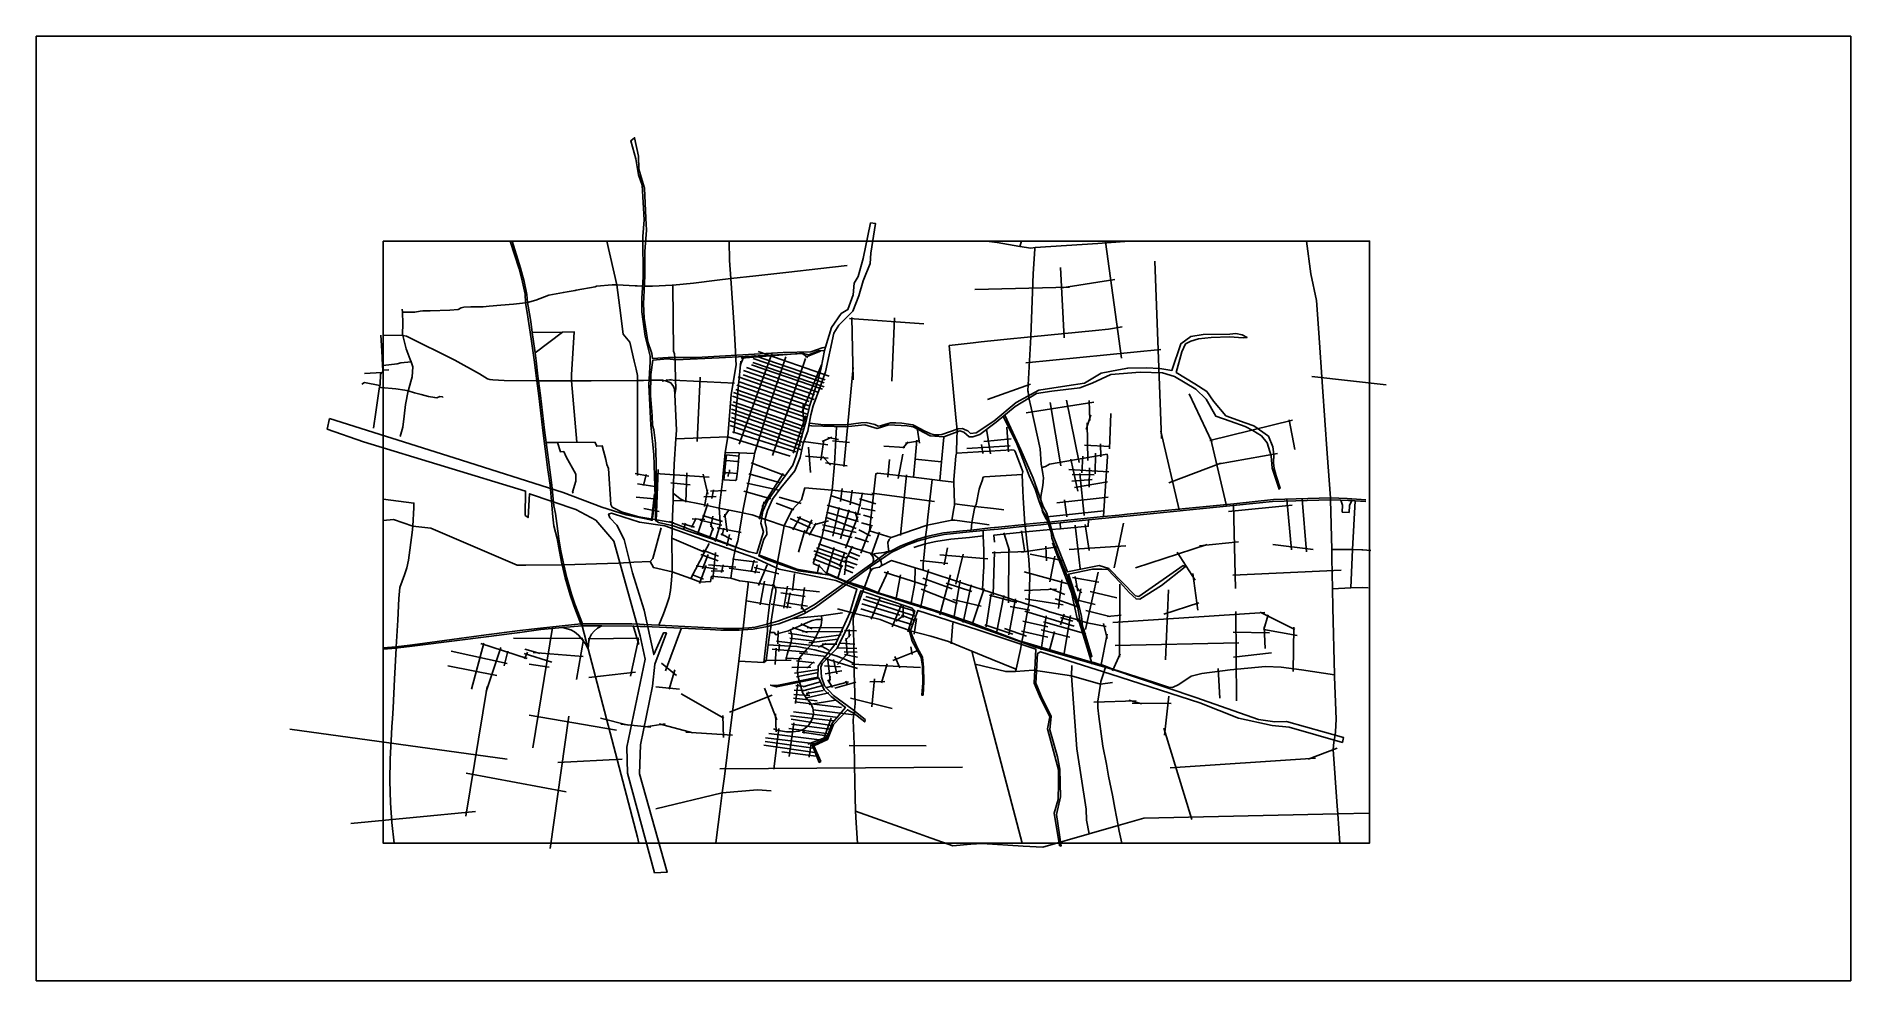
# Model space of a CAD drawing. Header units: metres. Extents: x -2054 to 11283, y -983 to 5963.
import ezdxf

# ---------------------------------------------------------------- set-up
doc = ezdxf.new("R2010")
doc.units = ezdxf.units.M
doc.header["$MEASUREMENT"] = 0
doc.header["$XCLIPFRAME"] = 0
for name, color, linetype in [('图框', 6, 'Continuous'), ('底图', 73, 'Continuous'), ('水网', 141, 'Continuous'), ('路网', 2, 'Continuous')]:
    doc.layers.add(name, color=color, linetype=linetype)
picture_1 = doc.add_image_def('image1.jpg', size_in_pixel=(8192, 4266))

msp = doc.modelspace()

# ---------------------------------------------------------------- linework, layer by layer
at = {"layer": '图框'}
msp.add_lwpolyline([(494.6992385962665, 4457.007056022496), (494.6992385962665, 30.16454182903857), (7746.150667458714, 30.16454182903857), (7746.150667458714, 4457.007056022495), (494.6992385962665, 4457.007056022496)], dxfattribs=at)
at = {"layer": '水网'}
for points in [[(101.6956302340695, 3151.597660698274), (1017.853941339839, 2863.408563822458), (1818.874363151408, 2608.801136232796), (2104.209816857634, 2500.922894199081), (2282.277810443804, 2444.174503286428), (2473.454564173036, 2404.220652554287), (2488.042544462254, 2500.51747358629), (2494.101749316542, 2573.775600553732), (2485.535526899243, 2888.312113123852), (2462.275674802586, 3102.324408180277), (2448.727330838782, 3399.102393709807), (2458.418892984469, 3567.600741282622), (2458.703412840318, 3609.533150051343), (2421.782618465121, 3757.098095950401), (2396.522376879861, 3937.29887892204), (2396.522376879861, 4036.322726814236), (2407.210080230507, 4191.654280227194), (2404.994917499295, 4491.434795594985), (2414.342636562738, 4612.858443211022), (2398.763019001155, 4868.159577252234), (2371.999493401367, 4943.233218608998), (2353.683929817475, 5062.188779336655), (2315.21069422063, 5194.875569644842), (2343.576332984318, 5216.460051654927), (2371.725782983733, 5082.076224677898), (2374.853442457534, 4986.757416835593), (2400.074435487375, 4903.363326899605), (2417.695878717366, 4845.650650694326), (2425.528603541549, 4625.013749997342), (2431.402375056948, 4537.955604747687), (2418.675805765015, 4380.468423321267), (2418.686486519437, 4201.904990509414), (2414.770638842514, 4094.30508656295), (2408.912180697909, 3995.154653532787), (2414.785952213307, 3890.489236804249), (2440.277052514721, 3716.964588825984), (2471.603962613983, 3628.928281170352), (2474.973676293521, 3593.900358030923), (2590.782780227324, 3600.764903437899), (2799.828050060038, 3600.764903437899), (3435.137467737484, 3636.207249905238), (3639.275638672233, 3641.110496624504), (3722.697478091461, 3672.491176150316), (3747.23322994879, 3676.413773525732), (3739.381845975295, 3652.878288750757), (3695.217312474823, 3649.936340719192), (3625.535555863927, 3619.536260798479), (3584.31530743897, 3630.323403580871), (2966.012481851198, 3598.942724055059), (2647.729989151427, 3583.160019419382), (2585.899745197792, 3590.024515087608), (2477.942025237455, 3580.21807138782), (2464.20207111293, 3475.288890027993), (2460.483366999615, 3320.212745135054), (2472.159876579303, 3173.706438951689), (2474.617350883811, 3100.040852082406), (2486.29051468501, 3068.119114351969), (2497.122086510936, 2970.709338881025), (2503.407131413638, 2831.809978799822), (2503.478293548542, 2651.436353645695), (2505.720479875294, 2589.341991332818), (2500.617009516457, 2499.451323318208), (2498.29491055719, 2419.788784189892), (2499.320005614514, 2400.822749332263), (2519.211430869531, 2386.279733489763), (2626.91641586971, 2363.737979351871), (2740.511772593964, 2322.439491048128), (2856.546459208607, 2284.204114389329), (2968.818817905703, 2246.939389584127), (3185.007710876438, 2171.999147575109), (3241.694978548229, 2160.172812931225), (3290.284046740664, 2318.271980030535), (3270.97311405452, 2381.138188383069), (3285.979831390739, 2471.173695659665), (3321.487291719415, 2547.111100280047), (3418.083648697518, 2687.184295039421), (3507.869673549226, 2809.793615157934), (3530.815022467374, 2878.57445812576), (3608.243028396741, 3145.868402432375), (3631.217202483444, 3250.66672112108), (3689.152188166278, 3422.336362136521), (3714.223521950364, 3524.789001019178), (3739.381845975295, 3652.878288750757), (3747.23322994879, 3676.413773525732), (3790.455926802941, 3822.323811483592), (3863.167028473429, 3924.637530016408), (3911.173673840153, 3953.618264751676), (3951.179147303891, 4062.54589509218), (3957.179929718288, 4147.489496542119), (3986.183968755592, 4196.456955178699), (4023.224567737663, 4327.768866750687), (4078.232125921203, 4590.594281079022), (4115.237208177743, 4585.597624973074), (4079.232256323623, 4367.74231455331), (4075.231734714003, 4292.79212479278), (4024.224698140053, 4164.877071928902), (3992.188869051228, 4053.252307721501), (3949.182875696511, 3941.326673769676), (3846.168672146217, 3839.394352029747), (3808.129486967199, 3780.151263993417), (3746.120887283003, 3496.339774647089), (3705.115283416875, 3376.419480977995), (3655.474997358106, 3245.228235631817), (3640.453996121389, 3178.188348655757), (3618.063274330693, 3059.418860620092), (3584.212360408361, 2968.595640640182), (3560.373945999657, 2865.710274566838), (3522.118572056353, 2767.243600236718), (3418.05816930745, 2643.222893133963), (3357.17799776257, 2559.508236905567), (3321.446370274745, 2476.201388750328), (3303.465127172749, 2415.151391129723), (3303.465127172749, 2386.135789525411), (3312.882850217008, 2346.44719558728), (3314.845020620487, 2299.002787445644), (3294.02951708193, 2263.512343599752), (3256.357466750837, 2141.568528057258), (3306.979224062729, 2117.258163178412), (3549.357584253769, 2031.601954549049), (3779.998438749493, 1999.576760202908), (3958.456472897903, 1923.380763782028), (4368.41278162325, 1789.222203637946), (4539.997685956564, 1736.905536022983), (5051.7881678938, 1556.329623341902), (5291.219411965983, 1471.535884768462), (5852.244053926232, 1308.651849192851), (6468.73912965646, 1099.50450201238), (6929.978887732956, 937.4526953280946), (7050.6544264876, 920.2271688134132), (7135.837174865445, 923.2669529810735), (7554.652332942612, 806.741180298486), (7546.539592195158, 770.2635713315103), (7155.104741114948, 881.7230039088171), (7031.386860238098, 894.8954682870317), (6783.951355851982, 947.5853755386418), (6500.008904153744, 1062.084592283616), (5845.710005893256, 1272.184237716137), (5326.673082471156, 1435.873991425302), (5306.415680522332, 1424.705700543803), (5293.16614031489, 1204.735249459227), (5340.049247526273, 1091.694870473198), (5406.30724326655, 962.0106100032643), (5397.134534155163, 863.2275474363705), (5452.183399834757, 663.3749316180038), (5469.509771138284, 573.7573293823443), (5474.393320902978, 370.7066109310326), (5445.050200083613, 240.3969850624344), (5479.283819592238, 7.468493383443273), (5466.242489754193, 10.72623278669198), (5428.748409102293, 248.5413087011693), (5457.057169631561, 350.4402059960266), (5460.365501144086, 464.8260681125393), (5460.365501144086, 567.7035257234311), (5380.285451022356, 869.8040556983761), (5396.659433608903, 957.8678191481813), (5319.929794598458, 1112.641353440187), (5281.053778744333, 1206.686898827967), (5293.330855563866, 1455.389390860066), (4866.877285182824, 1596.949674992669), (4426.410050259582, 1741.266232374903), (4371.09558124101, 1591.832054228362), (4384.411908334556, 1553.961760049984), (4423.325628538645, 1462.416333310444), (4460.202027006888, 1397.934510635168), (4468.396739327465, 1324.240920845383), (4469.421062282054, 1218.81823153315), (4464.299318825273, 1117.489589093602), (4456.088521031168, 1117.158378707078), (4462.234587442536, 1207.228305203898), (4459.164578305877, 1327.334572087471), (4450.969865985331, 1393.863492807228), (4384.387587098579, 1515.662568565254), (4360.379953508322, 1608.105232752234), (4404.625043060252, 1737.530453772844), (4385.388103552365, 1756.75204636676), (4006.007706337958, 1885.613528309295), (3920.772969709651, 1639.349180433542), (3830.362313749706, 1459.423602007424), (3721.508311204089, 1350.656876547597), (3713.013250921708, 1323.903393636654), (3718.798874042143, 1248.750319484075), (3740.655815479142, 1187.086247162762), (3806.277855937835, 1115.421551032195), (3943.030761147093, 1013.709621726972), (4037.626728636591, 937.6824883879744), (4035.570361700112, 920.2168231518372), (3958.454027905915, 982.8878068809936), (3908.071365072654, 1009.600056361923), (3806.277855937835, 902.7511579157073), (3761.760471489921, 790.5145075129183), (3661.993474652728, 745.4945156305329), (3712.198811225768, 629.7288506408293), (3701.256571341946, 623.2974303345907), (3649.763882151078, 751.9259856755232), (3753.392936841701, 797.589099693032), (3796.51809138438, 912.0685204124964), (3893.731744494784, 1026.87288443504), (3788.171789561224, 1107.265688001709), (3737.936984400644, 1156.948887359431), (3698.673887711455, 1242.486866962092), (3387.786723639525, 1177.529442287123), (3343.210788067969, 1191.147168022929), (3380.54298451425, 1187.93145786981), (3401.139982980327, 1190.503996149047), (3691.430019902386, 1249.673122652901), (3692.119507639902, 1329.696615944762), (3723.0150696809, 1373.430313818149), (3788.668251616357, 1456.395705402814), (3825.356771753723, 1502.701991294205), (3925.344847339177, 1722.832054051752), (3977.582229612715, 1896.227779170447), (3823.554040563904, 1961.26702410158), (3407.735541864109, 2044.834254652597), (3220.604091702801, 2130.587802030481), (2890.870414736594, 2244.157451135601), (2565.658042671115, 2362.921467907931), (2380.765819109424, 2389.313499267759), (2195.873595547717, 2448.695507653924), (2174.412871494802, 2455.293552797951), (2152.952147441887, 2448.695507653924), (2162.85706730852, 2420.654039616231), (2212.381795325433, 2367.869976896574), (2266.84605055493, 2262.024159973858), (2327.926454074346, 2017.898031546414), (2413.210219225992, 1743.016738208113), (2484.502196079469, 1415.864337956758), (2557.221404828612, 1576.726841209274), (2578.00074822265, 1574.780364671314), (2492.239437532757, 1344.150002546157), (2474.392411621928, 1184.439896567324), (2388.007627977873, 751.2024359694478), (2379.408848562147, 538.8817560572861), (2584.006291937243, -183.2731260432047), (2491.007418943889, -188.5830865829557), (2291.724229972839, 544.1917165970443), (2286.409975568808, 735.3503457669867), (2421.949006603347, 1381.274861965132), (2384.749483142776, 1553.84865411531), (2190.810917949755, 2250.80225071172), (2057.955458635712, 2404.791156103384), (1911.814427653517, 2481.785608799211), (1572.384169873883, 2598.033739737155), (1560.930540615489, 2423.245528362095), (1540.105771844173, 2438.851610669706), (1542.18826158969, 2618.841849480639), (350.6728950874093, 2979.334188656445), (84.77049498238192, 3074.248371706083), (101.6956302340695, 3151.597660698274)], [(3629.258635226042, 3118.803604637924), (3734.629038939485, 3104.77016236652), (3847.927393480437, 3105.432185229511), (3900.269910408999, 3105.432185229511), (4007.747897206689, 3119.967889474654), (4045.491238356481, 3122.454479180844), (4110.676526037802, 3106.704552386393), (4133.488301183708, 3096.758243300385), (4150.493606435484, 3098.415986350767), (4190.310686833195, 3110.019988748398), (4225.150535668332, 3120.795144490221), (4263.308624667697, 3119.137401439839), (4307.688060094602, 3116.650861472408), (4389.396088821697, 3106.290129058493), (4403.497901758819, 3098.415986350767), (4471.325324980804, 3061.438950519223), (4521.511487669427, 3038.645369051861), (4551.3742336258, 3030.771176605377), (4579.577988183853, 3030.771176605377), (4601.560396314395, 3033.672189639474), (4722.670628905819, 3075.529542623052), (4753.362999245146, 3079.673825640873), (4773.271539444016, 3068.484246571141), (4792.765331793286, 3060.195630796748), (4812.259124142554, 3041.960755675107), (4855.303336582379, 3045.503498159116), (4983.694626597688, 3133.502949395407), (5149.790137891134, 3269.738202144719), (5316.59019292536, 3359.971669676357), (5521.637514824222, 3392.880323834106), (5651.252845033537, 3413.050136101956), (5772.592006084277, 3485.356561682436), (5901.144922937645, 3510.834195723459), (5969.139892451961, 3522.511463310971), (6105.129831480589, 3523.573037613358), (6204.997459040198, 3519.326790142564), (6293.178411000874, 3505.526373950284), (6359.189333867689, 3701.685489110503), (6432.681160081584, 3755.962012989199), (6524.279696091021, 3768.732936377718), (6719.192783612553, 3772.989927420138), (6762.861884528216, 3776.182658267265), (6809.726203906524, 3767.668725921176), (6845.939623497631, 3748.512291099651), (6817.181885231082, 3745.319560252524), (6717.062552181594, 3752.769282142072), (6582.860159655798, 3747.448030904358), (6489.131392215409, 3738.934098558269), (6431.6161730499, 3721.906184127329), (6394.337637743332, 3700.621278653969), (6366.645015192247, 3643.152023928138), (6325.10627439135, 3490.964954767485), (6461.441729391458, 3407.184145991545), (6551.022632284672, 3349.642521373484), (6599.012420075159, 3279.313907748227), (6690.726385442656, 3171.689731288076), (6832.562943707364, 3120.541626042992), (6896.549284533394, 3099.229911379313), (7004.452442567504, 3021.098729118437), (7035.379146085266, 2943.310992978441), (7042.844221326378, 2887.900524905126), (7040.711416219652, 2827.162140600572), (7044.977155116882, 2784.538711273214), (7059.907305599074, 2731.259449483391), (7089.767606563488, 2640.68467459744), (7081.236128769029, 2632.159998679716), (7030.047004634687, 2787.735470959699), (7023.648331946955, 2877.244692442662), (6993.788030982542, 2972.081780418099), (6952.196787196008, 3025.361091946674), (6888.210446369979, 3062.656555304049), (6832.755583338411, 3092.492995624205), (6721.845728591462, 3131.919665265079), (6616.268143978901, 3168.149575219461), (6545.816086211445, 3293.239914303318), (6470.098802563268, 3366.765337353827), (6313.332093816367, 3461.602475068023), (6225.584677538368, 3487.416741020148), (6061.352893550356, 3493.810260393126), (5844.865582874656, 3476.760908557685), (5708.361166060524, 3412.825764566645), (5615.58092682346, 3378.727011157003), (5409.757899048912, 3354.218536806839), (5298.469971332059, 3335.936857514338), (5141.703262585156, 3240.034116658397), (5001.999638110952, 3126.016470564028), (4881.439914765739, 3034.195192675114), (4829.184259394242, 3016.080237697926), (4802.52329477371, 3016.080237697926), (4765.197918568183, 3052.310147652308), (4734.271086366643, 3060.834823570025), (4616.53378454945, 3017.953697739795), (4516.162231274996, 3025.422220879708), (4391.231505693722, 3090.504788268663), (4346.384690747858, 3096.906365320371), (4212.542612829188, 3105.5124635842), (4126.052179794962, 3078.8393087667), (4036.358292535675, 3104.445567234754), (3891.139795631549, 3091.642413131347), (3646.617434844171, 3096.977044094849), (3625.880831435388, 3100.886360582519), (3629.258635226042, 3118.803604637924)], [(5052.185798740342, 3166.975378559529), (5147.907108017447, 2976.888782641509), (5178.560744536516, 2903.339534726132), (5243.278524015071, 2730.284221664108), (5288.129971577291, 2632.465792561132), (5318.824014805869, 2542.709269975632), (5347.570686266641, 2465.93859195002), (5365.027542931436, 2444.165500571311), (5405.863284197054, 2316.961413507852), (5410.038687074906, 2273.15499757092), (5460.839186168684, 2147.298582143281), (5526.99127515126, 1987.007229043716), (5601.859631848231, 1756.261671956076), (5625.524194458965, 1621.134101337404), (5684.869425777403, 1430.829237940801), (5702.316502474307, 1399.01389141276), (5705.805892076925, 1402.936339571905), (5646.921992139425, 1598.18677737045), (5636.774503331922, 1624.346081083698), (5629.423827978579, 1696.840220735175), (5612.46677914742, 1769.624486559434), (5533.243377004168, 2006.327553071373), (5709.237502658623, 2043.459873303982), (5779.354725209008, 2044.861113581676), (5823.528523942252, 2040.657442487347), (5912.577448054769, 1946.775686828172), (5978.487611515389, 1872.510996624194), (6029.673132503667, 1824.869523525143), (6058.421219486074, 1824.168903386293), (6217.04174688674, 1925.034477993045), (6390.231209375954, 2060.952845118009), (6376.207764865888, 2070.060807445516), (6049.46161072806, 1843.763735616863), (6025.621780797694, 1848.66797711129), (5829.994755618827, 2049.042501712625), (5758.475137143921, 2070.060807445516), (5526.387233449145, 2023.820524885399), (5426.424637253774, 2276.448648357124), (5374.833118913521, 2454.866943474444), (5346.795495126105, 2504.173570698753), (5273.876697821368, 2714.199204860044), (5184.156430385483, 2921.510992931894), (5064.847830911536, 3177.309363152728), (5052.185798740342, 3166.975378559529)]]:
    msp.add_lwpolyline(points, dxfattribs=at)
at = {"layer": '路网'}
for p, q in [((5805.040395398275, 4452.046971923759), (5923.357417681604, 3596.056234738165)), ((6217.541683404153, 3004.514782837389), (6167.413042368921, 4309.146626185247)), ((5502.634651127213, 3745.312397871436), (5475.117167211951, 4261.935592294029)), ((5484.33941958184, 4113.358960066405), (5873.293890643225, 4173.795479851388)), ((1906.307601549488, 4093.247682919696), (1849.069345778611, 4083.876351253566)), ((2227.241693508636, 4022.62319533198), (2234.729042460036, 3965.062781205372)), ((2421.116831869644, 4125.878207988542), (2363.081528539595, 4126.523974231881)), ((4845.113510808529, 4101.304821912949), (5541.738308602741, 4118.670313291375)), ((1274.28117381857, 3979.119648554799), (1229.791226128873, 3974.228673173551)), ((3923.920961222, 3886.543311951545), (4470.936185205093, 3847.189758284272)), ((3950.189054236952, 3436.754334742545), (3941.425430888456, 3894.414022685)), ((4253.839556791936, 3893.360555800093), (4234.19160126432, 3426.395144230112)), ((1812.929473089811, 3787.419892441918), (1611.944358848792, 3634.671512010013)), ((2637.816918619734, 3627.288111461762), (2641.498254180711, 3569.366601620306)), ((3088.22114434914, 3585.817424966926), (3085.183235439297, 3643.77646355654)), ((3112.18684193457, 2962.086528394655), (3354.150840327406, 3633.815163838387)), ((3147.952055891132, 3608.662373622916), (3120.63223027467, 3541.869489316843)), ((3127.703018388536, 3595.728207632121), (3589.057562404152, 3631.560903868711)), ((3222.219073245521, 3615.887873193446), (3744.860300893139, 3435.610691490205)), ((3252.169581545488, 3644.719590611094), (3774.810809193108, 3464.442408907853)), ((3571.250171100111, 3634.1028030733), (3617.767558985244, 3599.969033578346)), ((3600.686973717325, 3603.237168381915), (3711.529012107843, 3646.449056949852)), ((4655.229993999761, 3688.310749153578), (4833.690722469997, 3708.319781333179)), ((4833.690722469997, 3708.319781333179), (4891.40653886908, 3714.78497984304)), ((5218.772498112812, 3562.598912345887), (6211.736757715494, 3660.264046598096)), ((485.9432566993055, 3489.300552630302), (358.5792876992491, 3482.307260238537)), ((492.0457911796984, 3506.668214154866), (537.8359505187836, 3509.894303831708)), ((1617.925555090245, 3484.816579665494), (1621.717096949753, 3446.218575471983)), ((1634.765967658546, 3446.646049625677), (1630.375526939344, 3484.948309263186)), ((1880.065144789231, 3472.218328921562), (1881.10486883932, 3429.21131499295)), ((2341.923032919702, 3572.557837534667), (2354.937394589943, 3515.979708230094)), ((3124.119818304258, 3573.813907920725), (3074.484808280802, 3043.126035286987)), ((3142.199375820477, 3472.300684951922), (3664.840603468096, 3292.023503248682)), ((3143.295118277558, 3505.876833235992), (3665.936345925177, 3325.59965153275)), ((3167.408529941794, 3526.009988039521), (3690.049757589412, 3345.732806336279)), ((3202.837879210987, 3546.812576780926), (3725.479106858606, 3366.535395077685)), ((3213.818209496138, 3564.793734500301), (3736.459437143756, 3384.51655279706)), ((3215.279285228113, 3594.355368184996), (3737.920512875732, 3414.078186481755)), ((3356.781651694706, 2880.76624621595), (3600.053592111479, 3593.007696549177)), ((3576.538688746485, 3200.124384204202), (3716.961398229499, 3546.019442553021)), ((3951.34090282573, 3527.328264069613), (3883.091139410652, 2799.569365894735)), ((2468.427615458903, 3432.84806949689), (2410.403444069263, 3432.343108138041)), ((2545.323945184471, 3427.720980551356), (2611.995916671614, 3438.57457431384)), ((2577.161601239364, 3435.206215913801), (3077.950391382605, 3411.253472701734)), ((2826.502269110774, 3456.927728200935), (2803.454101845797, 2982.51692201331)), ((3070.100808982142, 3343.44890206711), (3592.74203662976, 3163.171720363869)), ((3088.722897349697, 3364.569420946769), (3611.364124997316, 3184.292239243529)), ((3094.543007725399, 3398.298665126568), (3617.184235373017, 3218.021483423327)), ((3105.019026244351, 3424.467916591326), (3627.660253891969, 3244.190734888086)), ((3105.6009343349, 3457.615615217853), (3628.242161982518, 3277.338433514611)), ((4939.159097735625, 3292.271550432583), (5254.588542165759, 3404.049360796963)), ((5242.091877928761, 3303.311293282983), (5235.97264552937, 3349.333418603026)), ((7323.344381688513, 3462.070417299052), (7869.832130823486, 3400.123580141066)), ((3056.14260715271, 3252.253785396999), (3578.783834800328, 3071.976603693758)), ((3057.235518566464, 3220.218195650524), (3579.876746214083, 3039.941013947282)), ((3062.534716967246, 3316.1165594958), (3585.175944614866, 3135.839377792561)), ((3068.895813988813, 3274.195640380072), (3591.537041636431, 3093.918458676832)), ((3585.835963764913, 3098.86507759268), (3583.976483024468, 3253.076514185617)), ((5223.405371857983, 3193.176924288389), (5720.598736957065, 3272.165254558124)), ((5398.151136082481, 3269.047281063591), (5476.162722991634, 2804.47117019003)), ((5611.382618231262, 2829.414858668766), (5518.808916474343, 3286.715731214252)), ((5686.273751958768, 3283.597757719726), (5691.474507261533, 3137.05360034186)), ((6420.623360437254, 3334.094086285869), (6587.654145503852, 2979.464653417505)), ((3042.451166816361, 3134.42913479975), (3565.09239446398, 2954.151953096509)), ((3047.112994413881, 3101.239655616883), (3569.7542220615, 2920.962473913642)), ((3055.854098099415, 3158.302295999741), (3578.495325747033, 2978.025114296499)), ((3056.50884121412, 3192.86446541347), (3579.150068861738, 3012.587283710229)), ((3509.598154193213, 2896.346514108401), (3601.641292691115, 3171.325892276597)), ((4437.208035616786, 2971.418911996225), (4419.999924714706, 3083.181999688379)), ((4715.941417888563, 3051.16763680798), (4712.18995104992, 3089.617206485447)), ((4930.722331209342, 3073.075133893), (4960.787625448458, 2892.174675818904)), ((5079.088047523081, 3089.401881058752), (5092.813589063329, 2907.195332950156)), ((5697.715413624857, 3178.626397893495), (5662.350148882222, 3070.537114311497)), ((5670.671357366664, 3119.3851501912), (5675.872112669429, 2842.92599424714)), ((5845.2840625541, 3189.320230766723), (5833.799034451338, 2928.507246568864)), ((6571.401383045857, 2990.104470000035), (7180.861316071561, 3139.028626926658)), ((7156.762445675383, 3141.82857080541), (7196.553660631646, 2924.552120046014)), ((3063.328052521931, 3054.273833800376), (3530.052184970525, 2907.494312621791)), ((3586.223945386534, 2983.844499191073), (3765.445074399352, 2957.613422450675)), ((3635.715472986078, 2755.178320601562), (3621.579687528836, 2942.326961399078)), ((3713.950583635451, 2846.635809217755), (3736.163850482146, 2992.924458598078)), ((3723.542673212796, 2982.83559823293), (3792.706863627304, 3014.111130025282)), ((3763.425639710098, 3012.093328108996), (3843.191701388452, 2997.46446317096)), ((3799.795410103921, 2987.900147742934), (3923.988134159474, 2975.28903498243)), ((4174.994356302399, 2948.600709843879), (4329.923717920435, 2938.786904807975)), ((4315.983274453814, 2933.088534310519), (4354.319590499915, 2981.524534322671)), ((4334.971725566544, 2971.418911996225), (4437.714148956031, 2987.601814675152)), ((4786.277995975426, 2931.358918755476), (5104.578247037978, 2950.297945467756)), ((4894.121058680408, 2960.747063653835), (4902.617791852041, 2894.786955365424)), ((4910.460811379278, 2983.604509685894), (5111.114225327794, 3002.543536398174)), ((5650.039485593968, 2955.631780611133), (5839.019478373725, 2946.242545609676)), ((5769.065555550624, 2966.06433579095), (5771.153707382822, 2869.041876025047)), ((6345.938506822363, 2481.233757284194), (6212.0073797222, 3058.154501403173)), ((6578.135791737179, 3009.303829369324), (6693.951973279329, 2508.91372403202)), ((3200.976725581306, 2825.175674101542), (3453.654421450018, 2729.921327689023)), ((3600.376073684878, 2876.244843938395), (3767.985678431085, 2860.607078042216)), ((3727.59788543242, 2873.722591543039), (3783.635943392408, 2808.649375040499)), ((3747.286891088501, 2826.809343593268), (3905.304406257346, 2804.109370467617)), ((4205.243282307375, 2721.725126526167), (4218.831260877952, 2849.737518138565)), ((4281.594719664105, 2710.087600205938), (4316.53519922166, 2888.529173061798)), ((4599.117178278802, 2832.14176789808), (4406.472120289516, 2852.260499053139)), ((5549.787994293932, 2853.88990857386), (5602.529559649934, 2617.718847812677)), ((5638.136878598307, 2874.488767364339), (5630.84655594165, 2752.735152830712)), ((5733.080678367493, 2898.009977115901), (5729.960225185845, 2746.269263565497)), ((6271.706362774596, 2679.97819358435), (6652.070804917835, 2822.389308903599)), ((6628.018003317876, 2815.885021317554), (7069.367622977239, 2895.788345771173)), ((2347.119641094236, 2747.264287410282), (2447.442680580527, 2727.085571904834)), ((2364.385273649677, 2671.001491838011), (2492.394887548973, 2652.450079263319)), ((2429.202139645175, 2740.755025948485), (2408.68157934933, 2660.040163926679)), ((2494.99430007195, 2748.215789842217), (2892.979413342488, 2720.704288266206)), ((2501.669128169306, 2395.568396723451), (2517.521812729596, 2776.561012472266)), ((2610.573703443705, 2679.023259178146), (2751.249019203096, 2664.392205734781)), ((2726.670029592919, 2753.223587429849), (2720.394635974342, 2536.892968884022)), ((2848.758902394111, 2741.546369581105), (2881.298528514003, 2594.818328016583)), ((3005.458442528558, 2748.162329225306), (2995.733571809543, 2749.426601103012)), ((3005.458442528558, 2748.162329225306), (3012.685303869484, 2747.422362186918)), ((3034.633054680016, 2753.438954063662), (3031.666390239087, 2724.8346633529)), ((3041.215376159933, 2752.919814663445), (3042.54898365849, 2775.173092917976)), ((3168.203667069495, 2677.023512430853), (3402.942842853925, 2624.78727238685)), ((3184.604673251584, 2744.111297830438), (3416.781240076482, 2679.072003160545)), ((3282.524671675798, 2505.353970892931), (3436.016249327542, 2746.478763212297)), ((4341.951405558297, 2737.853167355505), (4297.561289376988, 2292.24473271858)), ((4884.912159778934, 2655.360729516921), (4897.758429010224, 2693.22538350799)), ((5535.463172351739, 2775.816821181805), (5831.076471542997, 2760.202183807895)), ((5557.601545233659, 2691.888288295944), (5706.710539108432, 2702.298013386048)), ((5561.508385045424, 2740.033316576439), (5721.035361050628, 2736.780302355154)), ((5578.437766862131, 2645.695058600468), (5820.007220760134, 2686.032793063379)), ((5616.854510275909, 2747.190027445264), (5647.509948368011, 2438.465190262301)), ((5687.176597417245, 2790.130242919455), (5686.525457448617, 2646.996274236736)), ((1722.493518768635, 2661.984226983478), (1734.944603808981, 2515.24919936058)), ((1749.769020399835, 2509.859034142893), (1735.032546209928, 2660.566289428592)), ((2489.903826775729, 2561.142801694936), (2354.609294938884, 2574.609620040326)), ((2468.132331374145, 2399.541081027717), (2489.38548847659, 2597.917549999519)), ((2853.918092833265, 2575.912676010623), (2943.504143078011, 2577.546146547313)), ((2880.464271514677, 2626.498235907813), (2857.102373173912, 2503.947010658114)), ((2900.999759129947, 2617.729541645553), (3017.723290063179, 2622.629953255637)), ((2911.789380040909, 2564.478332514984), (2923.55982878602, 2627.203680706145)), ((3145.652219227239, 2617.105469454575), (3346.051868745301, 2562.308578694385)), ((3260.362878344415, 2411.036453978864), (3295.888740454801, 2538.199655783618)), ((3406.918142441049, 2574.540930816147), (3568.327762268586, 2525.82082302087)), ((3783.251564916863, 2586.371393776913), (4006.368020945112, 2512.487155329437)), ((3858.388999415096, 2542.21645836583), (3868.689750614431, 2637.422011057191)), ((3928.562842832326, 2517.128477751445), (3943.370100296743, 2625.842927777092)), ((3981.957349729987, 2441.122582861921), (4017.964617892284, 2606.237749884946)), ((3996.103043838929, 2561.907236659718), (4116.984605338599, 2525.286330332237)), ((4086.966280682187, 2603.758024127297), (4547.384778821986, 2540.83645653761)), ((5197.377064869565, 2620.547715142806), (5200.806818377984, 2571.250750632927)), ((5446.507543985732, 2532.121828304808), (5824.558766351111, 2573.746951029381)), ((5503.788043921436, 2553.974999083177), (5520.451436347794, 2428.058897146468)), ((7137.906538864569, 2555.996133496214), (7172.646786447585, 2185.008120657258)), ((7283.380987823562, 2171.990990418868), (7251.89772692154, 2558.165638623024)), ((2236.939423426753, 2468.429011540546), (2383.119702964382, 2426.474667979747)), ((2348.95209823914, 2434.136873841555), (2631.981924511012, 2384.931216295067)), ((2410.939979833405, 2490.960221061833), (2524.656814053786, 2468.884320127159)), ((2795.414324806305, 2418.037034887741), (2761.201938122744, 2350.185013478403)), ((2767.940722062878, 2414.411328156138), (2859.692263096557, 2408.195923273948)), ((2881.420906796645, 2526.022066033918), (2809.378446089992, 2306.758352955367)), ((2822.449373199328, 2404.588072756306), (2984.69916948046, 2367.295394769353)), ((2843.702530301773, 2439.291002853904), (2988.846133241125, 2395.782870246003)), ((2919.902892891085, 2432.557618550585), (2905.388519728761, 2354.864485527454)), ((3000.768557540185, 2426.860093611999), (3038.609569685272, 2483.317114882928)), ((3023.576858223823, 2318.607666905235), (3006.470664882043, 2447.578275681837)), ((3313.300249169406, 2407.500570645527), (3258.344042950135, 2426.307894443133)), ((3385.228618612586, 2529.650956045996), (3513.999654487066, 2479.234159753171)), ((3487.284127940308, 2415.706376186463), (3638.006173100992, 2349.057286628471)), ((3507.807905330861, 2333.676719847586), (3562.965766179114, 2432.368611271894)), ((3539.235060101186, 2425.960070794136), (3651.474861799857, 2380.459254342517)), ((3599.523929638979, 2306.119906263455), (3646.343981794111, 2406.734349883345)), ((3747.887329644554, 2427.038456796574), (3973.575788548857, 2344.159610650051)), ((3753.674239602871, 2464.301788916571), (3990.936389740033, 2394.914879188)), ((3759.46114956119, 2514.414581923251), (4005.082083848974, 2446.955098788494)), ((3799.96746032883, 2285.500455627357), (3847.668481698434, 2497.406364040304)), ((3856.692947085742, 2266.821811310852), (3921.798322134565, 2480.659970977097)), ((3895.153571671341, 2198.215501643266), (3983.885676297155, 2431.432677071083)), ((3982.599739201018, 2406.37628056774), (3964.596105119854, 2464.841205742203)), ((4009.681113757803, 2493.327089578605), (4113.332430743816, 2473.385428991635)), ((4025.692208061431, 2440.96834297476), (4095.134870193753, 2420.409275190323)), ((4982.337864919391, 2489.485160261363), (5040.044775749382, 2482.687419480615)), ((5040.044775749382, 2482.687419480615), (5059.044786439102, 2480.448194883735)), ((5904.361584928643, 2427.817492030067), (5962.172022889195, 2433.560163037823)), ((5963.695986709383, 2447.508136518736), (5905.862171660003, 2441.804199934908)), ((6710.168189541466, 2467.045776693085), (7176.989220882621, 2513.690485090839)), ((6746.817461123426, 2518.324296960462), (6760.976152294955, 1902.807172280387)), ((2599.047753896288, 2394.463848134539), (3109.969234211371, 2199.195056734454)), ((2617.678109538567, 2271.547338436795), (2858.176077038807, 2169.384513069847)), ((2619.068489978847, 2314.518112006568), (2620.937544229267, 2372.497121810418)), ((2692.258826456484, 2380.744307162029), (2784.010238806383, 2351.738902003017)), ((2717.140480336661, 2381.262286583158), (2705.218056037615, 2340.34390186461)), ((2920.421231190208, 2347.613121803013), (2893.984433728838, 2271.473827565737)), ((2902.796699549305, 2380.762163375992), (2920.939698173141, 2329.484687622528)), ((2951.005121096038, 2348.649030906505), (3126.732485257424, 2313.946051070146)), ((2977.960256856546, 2304.104939456353), (3057.789244907386, 2263.186554737804)), ((2999.731880941908, 2345.54130359603), (2986.772651360793, 2290.638121110955)), ((3022.540052941768, 2216.052715398299), (3042.238195146798, 2298.925393938894)), ((3443.47726169863, 2362.947573890415), (3394.383139879268, 2095.749124881782)), ((3594.757224754038, 2331.226887083227), (3547.942706001792, 2168.215967937104)), ((3626.461435720499, 2295.225377503513), (3677.771136564436, 2381.100138233545)), ((3662.378239179641, 2370.846393887114), (3769.487032188772, 2399.044091362281)), ((3723.453881398891, 2334.522527419722), (3943.998334551056, 2276.057651984018)), ((3726.025755591166, 2369.216007153387), (3972.932755658898, 2313.320984104015)), ((3963.953715648852, 2276.007366100137), (4064.259640191303, 2245.811215085378)), ((3992.256942775217, 2332.390674532376), (4077.774140318768, 2288.702587099658)), ((4007.688573980296, 2161.4932277279), (4082.275113180949, 2358.08949682823)), ((4010.903609746338, 2384.430844394119), (4093.848933097614, 2361.944350015867)), ((4084.558349636149, 2152.92378692839), (4145.046292994404, 2315.016926520199)), ((4957.494694159191, 2333.464762471587), (5015.280641828489, 2339.286162714911)), ((5018.025780469936, 2353.037746428483), (4960.273228649807, 2346.958069853456)), ((5058.219140212401, 2312.03081047193), (5099.259360017575, 2179.59728991719)), ((5211.315529950372, 2169.559958904858), (5188.067645446019, 2325.475793502759)), ((5383.464291659009, 2390.384948990744), (5325.658306478349, 2384.709448081878)), ((5331.268808808935, 2370.932002708753), (5389.075907190155, 2376.659151521948)), ((5404.207565569144, 2335.045373097965), (5346.333675498899, 2330.014279840019)), ((5472.321735598903, 2384.922521446803), (5473.963698080567, 2341.119878519763)), ((5583.63363218095, 2366.979006532579), (5618.349687211768, 2048.477568904374)), ((5654.847626658739, 2372.298616391301), (5686.191394334279, 2180.388434594781)), ((5869.778378231597, 2052.682234773849), (5938.158627007972, 2382.746391630928)), ((2829.761314732401, 2150.941349268716), (2957.455910718025, 2104.367767294258)), ((2842.385194361297, 2047.121093508467), (2883.655243412301, 2150.941349268716)), ((2846.377994943614, 2182.965797533499), (2960.393246868989, 2138.791215313184)), ((2919.285725442562, 1969.842831462061), (2938.676056026059, 2166.690977630628)), ((3074.966332579788, 2149.113205446833), (3086.249676168722, 2201.747908027813)), ((3255.706455466003, 2149.788653562501), (3555.745190135727, 2036.389757612051)), ((3660.300253366731, 2179.860955070959), (3893.794027448312, 2095.649707087185)), ((3667.899159747613, 2153.631221277021), (3875.142084441876, 2064.588201168575)), ((3681.715423358605, 2201.258916740233), (3895.866479858348, 2128.091761960357)), ((3696.675685847237, 2229.578324955117), (3905.714907541901, 2156.214254434097)), ((3811.587606409275, 2204.019915171826), (3752.868807772117, 2003.155364331113)), ((3889.649122628268, 2169.507136344342), (3850.963816148374, 2064.588201168575)), ((3904.383673752309, 2136.613751985169), (3887.519534616237, 2001.248280889129)), ((3944.600960731506, 2213.526981289913), (3899.194371306688, 2115.873137735674)), ((3905.508112694167, 2144.46869553248), (3985.812716026441, 2113.673789354332)), ((3918.096346913721, 2170.926332313516), (3998.401078929776, 2140.565098362444)), ((4587.222577309585, 2150.226105935152), (4940.986793580378, 2119.826772095803)), ((4618.353888050682, 2075.995188347552), (4643.824913681135, 2201.127357726516)), ((4759.85947161197, 2153.760939956708), (4706.087406479549, 1932.482061116025)), ((4971.506598959648, 2164.250595230194), (5224.727597782417, 2174.027096197933)), ((4980.735156835145, 1854.614146098866), (4989.225455817359, 2174.86763146177)), ((5092.344021919939, 1795.61801099377), (5095.552108761418, 2200.579584789615)), ((5188.986576378026, 2170.247995138045), (5452.982268792315, 2207.177729411153)), ((5251.289604569756, 2154.420923530641), (5499.445480802592, 2105.884699922019)), ((5366.391719770851, 2213.508577949622), (5371.671615603409, 2104.829541919353)), ((5432.918535944831, 2140.704167928554), (5397.015115599671, 1950.77965681094)), ((5564.91631781007, 1845.266045049902), (5417.078848447156, 2237.776714623309)), ((5537.345558806496, 2189.333005103734), (5954.990595196956, 2215.611980267647)), ((6025.135613445628, 2053.752115448748), (6552.751885031407, 2225.144263935821)), ((6333.413713710441, 2169.639242484394), (6465.271873665422, 1963.843939391481)), ((6496.299079221819, 2215.381391387651), (6782.905542704742, 2244.669959293394)), ((7034.77175860465, 2225.144263935821), (7332.234372517094, 2188.262428086229)), ((7697.094079258677, 2186.29580347563), (7755.06593047903, 2181.64958688055)), ((1486.299162789073, 2074.286045724963), (1544.307749439787, 2074.373855611746)), ((2224.932927270245, 2088.361462013767), (2337.814230519172, 2094.30800729568)), ((2763.729287724287, 2003.943524683243), (2849.668053358211, 1969.498490043545)), ((2795.963032479471, 2069.041908997104), (2950.310357323193, 2043.46713516258)), ((2870.060444600938, 2070.893036336842), (2821.99293180235, 1938.93457065546)), ((2888.261222245711, 2076.016824707091), (3087.594083159042, 2059.741955065452)), ((2906.875975637333, 2029.517254003862), (2999.949613911667, 2031.067262905388)), ((2982.110566395699, 2018.667340909444), (2993.744739009053, 2076.016824707091)), ((3038.808514821925, 2052.052193931966), (3264.228281976349, 2020.317473929914)), ((3064.371549360978, 2117.069703026049), (3247.960978250266, 2095.397233153861)), ((3222.397815027434, 2110.87757588239), (3201.482581552977, 2023.413562371127)), ((3221.623267305856, 2057.470336269391), (3403.663343384425, 2010.255273538816)), ((3230.918869435046, 2014.125346786255), (3245.636949034189, 2075.27273289414)), ((3254.93267984716, 1925.113264185005), (3318.453056675892, 2075.27273289414)), ((3383.910202179861, 2038.721800263477), (3364.061936969694, 1930.708659611613)), ((3394.383139879268, 2095.749124881782), (3383.910202179861, 2038.721800263477)), ((3503.965407413242, 2049.855879614836), (3723.851900356007, 2011.583746014214)), ((3505.220846451557, 1887.901909066655), (3519.938926050701, 2011.744800111163)), ((3656.155477230466, 2119.11844244953), (3860.635174939293, 2042.499965022027)), ((3684.839865737682, 2010.875018457882), (3700.444705321774, 2078.914356028159)), ((3866.161628910166, 2077.01279358827), (3834.384325551946, 1970.023084719425)), ((3883.369997179836, 2044.710504623814), (3947.179655164568, 2017.819145876943)), ((3886.842657889967, 2108.902748252629), (3979.735624125577, 2075.071688836128)), ((3891.18354811956, 2076.806626438221), (3958.899788548471, 2052.083927259286)), ((4206.703071201451, 2029.372762913183), (4129.052056267043, 1860.91415660765)), ((4178.021127686196, 2023.081755119514), (4494.921299132431, 1921.028021072401)), ((4297.645705942094, 2003.50980271741), (4264.066829548188, 1816.178272508382)), ((4442.886851192976, 2108.515432547589), (4645.947424084792, 2086.599590934711)), ((4503.315986059955, 2041.255700263159), (4445.952227713249, 1757.462415302085)), ((4587.395528321009, 1707.78473694645), (4666.907439517554, 2002.989386097164)), ((5207.994330059039, 2023.584066832009), (5564.91631781007, 1925.456362134587)), ((5657.825884254358, 1600.774187538198), (5752.761136389163, 2022.656520492834)), ((6447.836121141881, 2012.842832922834), (6483.79744919177, 1742.804602407159)), ((6741.483904151158, 1999.108121629273), (7536.696826598287, 2037.86898826158)), ((3265.777634787068, 1782.693991709515), (3298.312499606793, 1955.299964835831)), ((3368.886034870375, 1911.761043937011), (3703.529899145447, 1878.478254844973)), ((3418.462879821542, 1869.964073805095), (3596.629831240876, 1842.099427050489)), ((3467.26517705113, 1919.501190431896), (3440.15278970136, 1756.183432890451)), ((3464.941147835038, 1757.731452241678), (3486.631057714855, 1869.964073805095)), ((3592.756577897861, 1908.664955495799), (3571.066668018044, 1750.765290553019)), ((3905.991934829217, 1954.621107973129), (3858.948318020266, 1920.724276756839)), ((3876.060350148764, 1913.972038883686), (3922.815649478522, 1948.257535898563)), ((4032.745873019854, 1910.714075720374), (4012.818570979696, 1856.261149190337)), ((4450.977973063971, 1897.837325364758), (4718.356376220413, 1791.906405427879)), ((4462.67095416857, 1978.064449130033), (4678.600420622155, 1900.174052194452)), ((4633.387757666234, 1942.234886435166), (4823.130073207693, 1879.706802156455)), ((4737.202117011968, 1962.773859761554), (4689.572257777268, 1682.122522376158)), ((4758.215407533076, 1652.727662745529), (4817.052337887872, 1929.17970604726)), ((4913.713036760106, 1901.884418850321), (4825.457576886052, 1636.63045994586)), ((4902.869106829923, 1893.153630058252), (4958.052404808637, 1874.965636386972)), ((5210.106288392037, 1887.471469858814), (5444.534306776448, 1898.022850930421)), ((5395.959136433143, 1902.243383463559), (5506.837334968179, 1857.927692388082)), ((5459.318143791404, 1754.524346893617), (5483.605664621137, 1965.551570415686)), ((5602.926806504314, 1659.331228891635), (5548.020651145897, 1905.408807732798)), ((5563.162743827387, 1983.950185527181), (5757.243890657788, 1948.691026903907)), ((5630.916559922479, 1868.796705165397), (5581.514081504429, 1920.275125499371)), ((5601.275021398119, 1881.489986353379), (5582.217981826222, 1991.002047095091)), ((5604.803788239951, 1801.099023120739), (5623.859026238817, 1899.824786638943)), ((5691.658653762542, 1880.16191178804), (5889.268567434774, 1834.324960812897)), ((5910.598934810172, 1933.117473743725), (5908.419546172111, 1396.307605614471)), ((6269.119175211496, 1891.978945284259), (6246.238039503689, 1377.796929082214)), ((7691.501388040197, 1909.936710080103), (7736.66815823951, 1906.949921947875)), ((3164.345864930016, 1810.59313383323), (3334.929626229044, 1781.360835710045)), ((3347.196124990559, 1785.596098996284), (3494.377435717106, 1763.149594579103)), ((3457.1947698328, 1795.658349126141), (3613.671811372304, 1772.437810163967)), ((3568.742767485748, 1771.66377561898), (3599.728279494753, 1725.996732239625)), ((4007.107952727645, 1752.976775191208), (4382.088779904996, 1637.58091786388)), ((4013.523997726792, 1787.880450914279), (4293.690223658368, 1705.25129333065)), ((4023.504454977141, 1824.208793869846), (4406.327143527653, 1697.415797637543)), ((4042.752461290802, 1843.441428467944), (4397.772373967511, 1738.018042813106)), ((4082.674418975948, 1676.04618706007), (4148.260427973932, 1835.605883036078)), ((4236.658984220557, 1619.060592012662), (4305.096497282706, 1785.031166188033)), ((4318.514098517626, 1772.311423981038), (4317.084807681356, 1688.75996061616)), ((4387.079008530185, 1750.839799211833), (4397.772373967511, 1710.237554036269)), ((4683.968722217222, 1822.098278909492), (4891.999449063267, 1771.007124541807)), ((4965.961743207039, 1861.757079331844), (4928.744847435037, 1619.690384160756)), ((4951.917580607056, 1851.934122364561), (5152.748320815794, 1799.310914786823)), ((5057.248478397523, 1851.232457711805), (5005.285192592944, 1572.6803445888)), ((5095.869700350856, 1562.155722968753), (5145.02407642515, 1826.674990685446)), ((5104.998399606643, 1769.140279754683), (5248.248291917902, 1741.776203856061)), ((5213.417579631699, 1733.990347442981), (5574.173572170373, 1623.792339495899)), ((5215.386184224597, 1825.218440909353), (5495.221564136562, 1781.957858097776)), ((5435.03049427786, 1825.218440909353), (5601.87571732176, 1767.18594449303)), ((5591.324804838019, 1817.805923610453), (5729.658461702348, 1782.986405865151)), ((5659.963579345029, 1740.780981056239), (5838.424573220573, 1696.465240242003)), ((6234.247541480638, 1712.31638540807), (6491.425566792604, 1796.158919982125)), ((1740.462183609387, 1614.029616164), (1595.784158615977, 729.8768939311702)), ((2374.299330065261, 1490.600651059823), (2333.166715300118, 1630.33935267468)), ((2415.206880098966, 1637.240581075632), (2380.301540569228, 1638.999300515716)), ((2384.329079738643, 1622.857054440741), (2419.191004679364, 1621.316562796914)), ((2688.937883932711, 1613.544016674044), (2570.539404811411, 1296.115593262461)), ((3505.58772393191, 1614.089203195544), (3613.873973603681, 1578.180157966119)), ((3566.114529794198, 1642.438404926207), (3648.866055360355, 1604.166967668192)), ((3611.509666361875, 1611.726761428203), (3872.058692191233, 1614.089203195544)), ((4324.23164791407, 1705.184593656777), (4267.056540000949, 1660.909439668699)), ((4305.096497282706, 1706.675960563152), (4405.614235340645, 1666.78602413446)), ((4324.470843788993, 1607.044103916705), (4369.953761339943, 1590.696586534817)), ((4398.485282154491, 1723.771619181869), (4351.434499966999, 1584.15691628959)), ((4398.628507210843, 1566.089461825861), (4417.014718194492, 1680.312031601337)), ((4682.348850690556, 1649.814961103402), (4671.143709827272, 1494.411336230754)), ((4819.295999119815, 1650.962989571941), (4866.867270310233, 1632.643635683198)), ((4919.616148179251, 1633.723279305828), (5123.95789686704, 1566.365561669023)), ((5062.163941741688, 1608.464147626713), (5223.671103880739, 1551.631051609955)), ((5198.136894510273, 1662.295260931554), (5380.840206833557, 1619.145446333044)), ((5333.005225640373, 1449.865354707814), (5370.21028250386, 1700.134319170189)), ((5350.278965274483, 1656.984504571679), (5660.542399024649, 1567.365658867078)), ((5474.517243391077, 1687.521316336897), (5564.872307954502, 1660.967584276274)), ((5475.846032188711, 1635.741528870931), (5501.092247241031, 1714.075048397521)), ((5548.719790167552, 1702.614940225474), (5500.281410691183, 1412.217293298169)), ((5567.312883478416, 1680.610777458612), (5623.124023378652, 1664.389709945739)), ((5605.120736410463, 1680.072688700013), (5706.642336700666, 1346.579492158685)), ((5790.24845130468, 1643.607215989868), (5817.453490982007, 1533.54782996008)), ((5820.473828176385, 1696.980285076431), (5920.184718881909, 1705.260644217065)), ((5858.291548555804, 1651.101752499977), (6976.361929743115, 1726.233339509286)), ((6769.26480378097, 1075.463273550631), (6764.692025364929, 1732.101368908756)), ((6943.116215677028, 1728.41547828052), (7197.079462590512, 1601.353693802411)), ((6968.803944806889, 1599.74623663591), (7000.163025853225, 1709.081724788324)), ((6970.226415402402, 1601.02034464931), (7215.427840540417, 1555.019454729278)), ((6980.245992524375, 1461.188979729144), (6972.791598037701, 1619.987622975874)), ((7189.406434347562, 1616.687356934926), (7184.284304839444, 1291.793195753853)), ((689.756999199104, 1475.094677391898), (747.253516188648, 1482.457446326938)), ((748.5526146486517, 1492.941199985304), (691.0995122593012, 1485.268522166618)), ((747.253516188648, 1482.457446326938), (1271.251057279122, 1549.468913454999)), ((1253.732709009957, 1560.396919508435), (748.5526146486517, 1492.941199985304)), ((1235.523469978361, 1498.59371913685), (1144.63385295849, 1162.124851686341)), ((1214.663570532866, 1496.360548400378), (1555.127287816052, 1386.18929990485)), ((1360.682995335155, 1467.328930916133), (1251.913409354645, 1143.514846855258)), ((1311.204735719424, 1568.077390743856), (1253.732709009957, 1560.396919508435)), ((1271.251057279122, 1549.468913454999), (1328.756479830306, 1556.826560821821)), ((1442.149852738541, 1571.420489051816), (1499.64636973926, 1578.90985889823)), ((1501.25604956859, 1592.557309993048), (1443.715004778292, 1585.416575384763)), ((1454.104594572956, 1537.57164570711), (1962.938309107208, 1534.504206790247)), ((1967.517006977505, 1526.733371481954), (1917.98661687391, 1231.425613886837)), ((2001.460573227378, 1531.011451757578), (2375.67161398333, 1535.461031269238)), ((2313.188042436668, 1258.094192738645), (2371.948920672585, 1529.351719156897)), ((3386.891599208349, 1515.309920774227), (3730.192279287643, 1472.786118178235)), ((3399.584453347765, 1589.890651043672), (3397.309710022586, 1495.944135522171)), ((3409.441631528942, 1492.913602763408), (3403.375606433868, 1437.606392350761)), ((3474.371867941911, 1573.425829086955), (3699.456027776527, 1536.099378483632)), ((3485.720619912886, 1537.516833596288), (3665.409643179824, 1515.309920774227)), ((3577.463281765173, 1583.85002815551), (3874.895912354928, 1586.212469922859)), ((3625.688946939539, 1501.607838105621), (3838.005744721333, 1528.539584723621)), ((3679.122831076385, 1537.516833596288), (3863.067555905087, 1562.086138446939)), ((3692.835890289192, 1470.896144868857), (3751.944086069619, 1498.300409683579)), ((3717.424917234835, 1476.566015058241), (3772.277411453544, 1447.744295130855)), ((3722.153531718475, 1493.575526148881), (3830.912694312109, 1493.103057690918)), ((3853.962019731174, 1500.03564571822), (3962.897093063395, 1491.662722749788)), ((3886.816535080959, 1594.016829153741), (3974.338754729485, 1591.553417708565)), ((3891.436797814851, 1520.320851903591), (3934.5839572853, 1562.608047229914)), ((3906.228741908446, 1416.140189106132), (3899.757620247925, 1536.025267734883)), ((3921.332358137238, 1545.056035510672), (3921.332358137238, 1599.559567078824)), ((4384.235611544659, 1415.384955811496), (4374.61855731238, 1473.040581661858)), ((5190.168014650057, 1511.278428235528), (5181.063193498935, 1453.533229755674)), ((5186.842447097937, 1589.272497764839), (5381.504601232387, 1544.131143314029)), ((5332.340831241541, 1597.902420893537), (5544.276725010103, 1544.131143314029)), ((5430.668371223204, 1585.289418060245), (5390.141471049428, 1437.916215071542)), ((5818.780606890388, 1566.69826421827), (5771.005721026333, 1331.330285436488)), ((5875.727429763123, 1482.327852210335), (6785.657960251963, 1503.016240764402)), ((6743.614392949705, 1580.768861341567), (7010.164973296226, 1575.333409916507)), ((970.304509472815, 1334.081286377812), (1330.138096617171, 1261.874487528708)), ((994.8894185372482, 1442.019314398109), (1407.617833429424, 1349.713680488174)), ((1412.087793498635, 1441.274924152618), (1384.522953949316, 1333.336896132321)), ((1532.777358786217, 1424.898139796765), (1735.416620955264, 1360.879683386825)), ((1533.52230923649, 1385.44490965936), (1555.872238266325, 1433.086531974688)), ((1537.388871022514, 1456.458973102417), (1649.918082560995, 1424.650540261682)), ((1569.222795247551, 1344.75965049745), (1715.806884512756, 1322.567758780162)), ((1598.095448137013, 1430.568407896207), (1965.296053475817, 1400.979169201076)), ((2541.232830187917, 1352.339091066686), (2652.597710810165, 1260.975907134816)), ((3110.60526754969, 1367.291682316892), (3293.443078399461, 1358.797847043694)), ((3293.431909569234, 1373.164410420286), (3495.925501689955, 1374.707704589549)), ((3355.606511340273, 1455.031968148309), (3614.166600538185, 1433.818238837004)), ((3385.177917200011, 1461.850654420828), (3377.596640498115, 1342.859082832707)), ((3453.435659009964, 1389.255495352772), (3570.802608884522, 1383.911414025337)), ((3533.363990945349, 1369.660513905932), (3667.396778238239, 1355.906553713197)), ((3555.023788818711, 1426.241882070732), (3752.924656536226, 1402.755290494424)), ((3610.095302845031, 1315.817761731821), (3660.9474041379, 1362.830039547873)), ((3744.610525660128, 1387.01073548579), (3981.324997594434, 1313.93166804553)), ((3760.704106272053, 1396.687709199665), (3782.474572203326, 1227.112915435959)), ((3807.213644446107, 1379.384142574388), (3829.478899543261, 1274.079682288851)), ((3836.633074751911, 1343.111357811001), (3912.916567068431, 1429.548962321467)), ((3836.709898973495, 1466.544003583236), (3976.698815406271, 1459.64866988534)), ((3884.523003922689, 1436.500053166579), (3979.163367319154, 1433.052361448251)), ((3886.178006123577, 1415.404652359488), (3982.90858029286, 1397.331328722364)), ((3941.912241659477, 1346.271410294415), (4444.626784694118, 1321.202877534233)), ((4200.048060407484, 1348.705724566425), (4159.940283332107, 1207.262376252824)), ((4242.38515543082, 1371.342479731233), (4425.909084271871, 1445.013537863851)), ((4256.009294145886, 1402.572600037943), (4294.477125023637, 1318.491518382674)), ((5696.221967019898, 1362.422382007789), (5720.11780890898, 1356.463270033215)), ((5720.11780890898, 1356.463270033215), (5756.438019170251, 1346.121667236992)), ((5756.438019170251, 1346.121667236992), (5779.344230788585, 1339.699005470582)), ((5913.868146451075, 1422.440348831194), (5856.112159917741, 1296.132106529963)), ((6747.205957480211, 1397.051200039845), (7026.088562623829, 1428.485298991261)), ((2007.631604293667, 1247.52570153444), (2350.794978770893, 1287.451051958509)), ((2638.530513812075, 1304.314828489529), (2598.673670123797, 1161.413487975864)), ((3500.312074664369, 1321.991087625131), (3639.560930630832, 1323.890610775961)), ((3519.322144653546, 1279.727567947397), (3697.066498512199, 1305.845489014369)), ((3534.055022888337, 1252.659885305016), (3695.165581591953, 1283.051658853219)), ((3580.629675059245, 1179.529686421992), (3710.373560373002, 1216.569641781833)), ((3740.912668320525, 1333.406132482836), (3857.186835465109, 1326.484735675978)), ((3744.376192481694, 1273.585328777561), (3867.577279264864, 1297.315888959652)), ((3746.728532131208, 1171.673847577047), (3915.875007360679, 1215.785211836512)), ((3765.577747385047, 1230.654215495997), (3798.811751226429, 1174.647678152199)), ((3781.946711303841, 1253.453317965453), (3773.018244022591, 1207.359466307563)), ((3814.698150939221, 1169.115534582466), (3970.947808224883, 1212.731252122947)), ((3911.9067853819, 1192.986109367062), (3894.545669455576, 1220.741529810089)), ((4072.646863459115, 1214.334531233813), (4182.746653758921, 1217.477722278425)), ((4108.03606338636, 1237.625997664254), (4087.588981533627, 1032.533105305461)), ((5804.618207978841, 1324.362880055298), (5787.786700970318, 1268.858838968415)), ((5806.185586408537, 1329.526569603447), (5804.618207978841, 1324.362880055298)), ((6634.505725187105, 1313.692126189169), (6644.871847750881, 1096.178819466317)), ((1260.853329493067, 1179.990466271934), (1102.371523216148, 228.7113613636611)), ((2500.203677188532, 1177.812008168766), (2674.870686934621, 1161.413487975864)), ((2686.68964946791, 1126.476238591451), (2999.989763253601, 948.799797042986)), ((3041.004374984899, 991.2536172070975), (3355.074275192004, 1116.627069298934)), ((3298.110594743004, 1168.160948347569), (3390.484064525371, 935.1047772779493)), ((3512.21146456532, 1095.880486398535), (3686.153855899669, 1075.461035306543)), ((3514.569594985296, 1121.120468655994), (3631.481647668319, 1115.8969043381)), ((3517.421099049491, 1154.836333110011), (3603.917065486604, 1152.462003779612)), ((3521.716563901807, 1067.863091919491), (3864.848796902283, 1025.599522503005)), ((3545.003954329164, 1200.352220405169), (3527.894801260249, 1055.041534475793)), ((3528.351886076169, 1189.027103221117), (3602.016019882547, 1181.429159834071)), ((3581.580262203163, 1149.13791287379), (3727.482713441918, 1187.602485727373)), ((3598.707431002433, 1095.880486398535), (3772.649822336796, 1135.294820827533)), ((3606.293340320728, 1130.14302953679), (3730.809446736181, 1150.562530367533)), ((3607.719028010907, 1113.047669350613), (3623.877722619684, 1142.964586980488)), ((3627.222600328096, 1047.918496745827), (3819.699703737774, 1081.159505281517)), ((3930.303677120014, 1096.182649350652), (4236.223646964847, 1019.174568235255)), ((5719.618552541826, 1064.788938270365), (6030.230075939267, 1075.172799206542)), ((5977.114426810788, 1079.787859564567), (6071.798928746634, 1054.405027595429)), ((6271.560306674917, 1109.78575189173), (6240.383699240338, 822.4983192127838)), ((560.2612619500724, 885.8611561599827), (563.9370315287377, 943.7354534784972)), ((1569.168233321339, 971.1277740009244), (2211.752402917016, 860.9502086831925)), ((1723.704079914853, -11.24312772931443), (1860.930927516296, 963.8100090351508)), ((2093.189980649476, 948.799797042986), (2295.641879222807, 895.7275977008393)), ((2993.06168546094, 967.2596903037847), (2997.680403989376, 805.7356118371029)), ((3380.476969730866, 980.4853751525733), (3383.55611541649, 848.1894320012143)), ((3489.228025245858, 964.3160014157036), (3807.010066693067, 929.2890233126673)), ((3495.324548398757, 939.9494317408244), (3806.248001298956, 891.216192913547)), ((3512.852052463307, 994.0128250434205), (3840.541072717753, 952.8941920869764)), ((3656.128658580419, 1010.275342418783), (3955.642654119817, 973.2395426178994)), ((3787.958431840263, 948.3254385122274), (3733.08714978848, 790.5261961209471)), ((6002.517636084814, 1057.866347733325), (6287.726078892038, 1055.558817554309)), ((-189.8475294181116, 866.6855848162667), (1407.32005914337, 647.6795185018271)), ((2241.757344459431, 904.9575692006182), (2463.453774884154, 882.6518254673063)), ((2409.569240120793, 882.6518254673063), (2569.683271568079, 905.7267293473703)), ((2523.75281044122, 907.4314257848818), (2771.79274258083, 839.7377228408222)), ((2721.051309345858, 844.3469140254601), (3063.940973405435, 824.3738185437177)), ((3306.369777641491, 804.4929884572337), (3696.003570421134, 756.4003350884449)), ((3330.053385452921, 834.2646191763051), (3722.743160836311, 786.1719658075089)), ((3403.373547493247, 872.5480932136488), (3366.981386120257, 571.9827002517194)), ((3477.032533948091, 872.0020611332657), (3772.714678966064, 832.4063294554797)), ((3513.611672865445, 913.8821944677983), (3480.842860918652, 665.6472964954299)), ((3496.846234194992, 903.9832366789778), (3775.762940542512, 868.1948079366048)), ((3574.511533029931, 845.3438279430264), (3755.183314387861, 819.3837279537618)), ((3583.470498369004, 862.9489109165731), (3592.429463708089, 836.3920950529864)), ((3617.312790477503, 757.9270662514391), (3767.054522539198, 813.6534749127095)), ((6233.455621447646, 874.417773109948), (6438.986279655248, 202.3375841278539)), ((7492.604627459136, 826.1110201468399), (7484.948072879401, 771.8977817869452)), ((3294.098620276229, 749.9810013002934), (3684.794054309081, 693.741985003704)), ((3302.549799386819, 777.0114793520332), (3657.804173925717, 727.3920450814912)), ((3427.324302849112, 701.8188628872085), (3678.207631974248, 669.2122224653068)), ((3642.591047793132, 765.0762168291111), (3627.013103120786, 661.4344734697079)), ((3922.305593627913, 747.2632258490119), (4488.064640842262, 744.8729303774307)), ((7295.178202796641, 645.8698732858903), (7509.219620708782, 728.5179315973874)), ((1106.183394392166, 542.937454347906), (1841.87170032, 405.8206318597803)), ((1778.975954599518, 621.0179030760846), (2253.552114440536, 645.7751209527559)), ((2970.238200090287, 575.0439218238897), (4753.173834076413, 586.7588416508588)), ((6281.179934582935, 582.841417106225), (7348.869969245163, 655.2946714989957)), ((258.0455321907939, 173.48373296309), (1174.796818192888, 261.0861694366176)), ((3968.898579080415, 264.4968433957256), (4435.819277648638, 97.6495791482448)), ((4435.819277648638, 97.6495791482448), (4490.523901819076, 78.11108874293859))]:
    msp.add_line(p, q, dxfattribs=at)
for points in [[(1430.334198858289, 4457.007056022496), (1494.583559288469, 4253.079299228701), (1520.950693880033, 4155.232191800109), (1540.649790969502, 4065.220241116796), (1542.831652988505, 4003.449276556697), (1555.342850559216, 3932.050385567796), (1584.1556743689, 3737.879429615075), (1608.565812309098, 3567.261497030005), (1617.925555090245, 3484.816579665494)], [(1630.375526939344, 3484.948309263186), (1620.184227558609, 3576.153306241584), (1611.944358848792, 3634.671512010013), (1597.570786199358, 3736.677050045662), (1591.349139858794, 3784.364209246792), (1580.636865258973, 3866.440427558002), (1560.494716598477, 3978.051563724847), (1556.5684781585, 4004.197066588764), (1551.645930268627, 4063.806019980432), (1531.080767548468, 4160.679889571824), (1504.968554588791, 4256.472189746768), (1444.403348727637, 4457.007056022496)], [(2140.740370838328, 4457.007056022496), (2212.711160369974, 4134.177598260314), (2227.241693508636, 4022.62319533198)], [(3085.183235439297, 3643.77646355654), (3075.758927349758, 3823.596086603095), (3050.850078089919, 4180.508857790353), (3041.51148600952, 4314.204422198673), (3038.594318496993, 4457.007056022495)], [(4930.933886734965, 4457.007056022495), (5010.269038359461, 4445.247240811557), (5176.187399799761, 4417.672353075323), (5255.857646158722, 4404.43642843372), (5287.726189988489, 4409.155793409765), (5748.869406989602, 4438.896616110083), (5978.742754482704, 4457.007056022495)], [(5188.559972409498, 4457.007056022495), (5176.187399799761, 4417.672353075323)], [(5235.97264552937, 3349.333418603026), (5234.995260399593, 3356.659832073813), (5257.557494790119, 3752.90337219552), (5274.622772729781, 4216.230268198035), (5285.114634739992, 4398.656694048521), (5287.726189988489, 4409.155793409765)], [(7284.138384023963, 4457.007056022495), (7315.476393288758, 4216.68101626818), (7356.706906289621, 4019.479631540336), (7374.542515099806, 3782.853157395003), (7400.988686528814, 3386.005563777843), (7435.426484199997, 2894.870370619901), (7459.364627499891, 2569.008927528718), (7459.852206869808, 2554.451292178565), (7468.314714559179, 2189.843096734927), (7469.845357558516, 2123.994288083602), (7473.601277180772, 1899.026478779938), (7475.88332673983, 1762.230361968249), (7488.3856187489, 1267.043356728711), (7488.785255719733, 1251.454237290629), (7500.165447269392, 941.6333704655697), (7495.599121759472, 847.2517543798019), (7492.604627459136, 826.1110201468399)], [(3906.383779438969, 4278.379409709915), (3690.373873528851, 4252.939812314667), (3478.713220120233, 4228.658780390366), (3234.285674610001, 4201.010749675304), (3050.850078089919, 4180.508857790353), (2949.972355539736, 4169.104581883614), (2775.780729538587, 4147.163972331648), (2623.888623929408, 4132.786616969824), (2621.068901228544, 4132.510228875064), (2475.667835139495, 4125.26860468692), (2421.116831869644, 4125.878207988542)], [(2363.081528539595, 4126.523974231881), (2347.021465600294, 4126.708663381607), (2259.867209869263, 4132.395282426819), (2212.711160369974, 4134.177598260314), (2178.051836919796, 4135.485921565414), (2064.999101648865, 4126.275999989797), (2053.02557721996, 4121.503788333821), (1914.69663837814, 4094.619286901754), (1906.307601549488, 4093.247682919696)], [(1849.069345778611, 4083.876351253566), (1821.016834090289, 4079.279803445532), (1713.51337544882, 4058.917594724771), (1618.538925490167, 4021.134070727945), (1556.5684781585, 4004.197066588764), (1542.831652988505, 4003.449276556697), (1452.857674558472, 3992.746455850052), (1359.601997540158, 3984.949559376546), (1274.28117381857, 3979.119648554799)], [(2623.888623929408, 4132.786616969824), (2630.558887819585, 3646.141169069772), (2637.717844278377, 3628.787521298015), (2637.816918619734, 3627.288111461762)], [(634.2531010888632, 3956.666638878611), (637.9233047001179, 3932.807211945736), (640.2688063688691, 3851.852877830592), (638.7771251898375, 3769.992434515124), (639.7411519780871, 3762.975739173562), (665.7142155811307, 3664.520279897813), (694.9611853890237, 3585.574627291848), (700.4848585285363, 3569.835407169974), (713.3389201302198, 3533.198887350009), (708.1202624000725, 3458.728980630608), (682.1449724201229, 3363.734416239867), (680.5352925814803, 3355.742900134967), (660.2506549701209, 3254.918246666873), (650.5714252393809, 3169.201589845558), (640.5604634385672, 3087.99388401999), (621.2977387502904, 3020.443450540741)], [(1229.791226128873, 3974.228673173551), (1140.968291229394, 3973.167046340619), (1088.802864649158, 3970.252093325342), (1069.830683830019, 3964.702448262804), (1047.265109848988, 3953.054271723115), (984.8716484595207, 3947.704818941625), (841.5622755985823, 3943.458321104728), (787.8706587988999, 3944.220314224688), (768.700329289597, 3942.368283570715), (729.4078886199858, 3934.430643425294), (637.9233047001179, 3932.807211945736)], [(2234.729042460036, 3965.062781205372), (2259.98632172012, 3771.11345301845), (2309.613663920027, 3713.040176641634), (2341.923032919702, 3572.557837534667)], [(425.4166231703129, 3080.812266611931), (441.3976492591317, 3198.14395589658), (465.3035099085537, 3370.069000727003), (469.0649955000845, 3385.765352869844), (470.9396157290901, 3393.612244829972), (472.9812151890364, 3402.14490593967), (475.3823766101268, 3478.935241973), (485.9432566993055, 3489.300552630302), (492.4220510598387, 3495.648115019751), (492.0457911796984, 3506.668214154866), (490.816824008536, 3542.533647569799), (485.4779412288334, 3649.112872261991), (477.2659023895974, 3765.442495232885)], [(2410.403444069263, 3432.343108138041), (2365.630744878959, 3431.945338078746), (2024.645786239591, 3428.96206303683), (1881.11600077973, 3428.57720769287), (1657.678858448576, 3427.990884473053), (1636.750794180494, 3427.935351659981), (1624.29080358037, 3428.785132891935), (1384.704542710271, 3431.90530277972), (1301.437563598913, 3435.44778136813), (1279.525435029354, 3438.82107943992), (1261.995954808604, 3444.364035206819), (1202.829645459365, 3480.82982278985), (1022.066829918709, 3580.345438085002), (668.2278096795197, 3758.492960158241), (639.7411519780871, 3762.975739173562), (494.6992385962665, 3765.177816225892)], [(1591.349139858794, 3784.364209246792), (1812.929473089811, 3787.419892441918), (1900.859625669953, 3788.642940823426), (1880.065144789231, 3472.218328921562)], [(4891.40653886908, 3714.78497984304), (5058.463698698965, 3733.525808758074), (5257.557494790119, 3752.90337219552), (5733.098774730052, 3798.183238898841), (5827.428684838872, 3809.87001703537), (5927.907676434697, 3826.113855070136)], [(3243.259138759982, 2950.380292145506), (3323.758715328586, 3211.231387400039), (3454.976565099147, 3606.231818565604)], [(4712.18995104992, 3089.617206485447), (4705.43953712919, 3158.919194628456), (4670.41619893984, 3526.689872146555), (4655.229993999761, 3688.310749153578)], [(700.4848585285363, 3569.835407169974), (626.1612872991827, 3560.730509138637), (597.9395699992892, 3553.456927248713), (494.6992385962665, 3542.929536416551)], [(2354.937394589943, 3515.979708230094), (2365.632971268904, 3469.472673899931), (2365.630744878959, 3431.945338078746), (2365.415898258623, 2731.681607741834)], [(2641.498254180711, 3569.366601620306), (2642.91757769027, 3546.975022496628), (2645.519114189607, 3442.44879648692), (2646.223766569805, 3371.294591445447), (2640.382832879958, 3327.711935571831)], [(2936.901892637239, 2247.184850352635), (2969.397606679064, 2362.587286828523), (2972.818454629568, 2392.378800203063), (2965.2876910817, 2491.960706212994), (2989.479642818507, 2688.937984750112), (2995.733571809543, 2749.426601103012), (3000.488027258601, 2795.451866073039), (3010.009183308867, 2902.630432166596), (3030.210331299168, 3016.436178110045), (3054.30988787004, 3328.972391332936), (3089.450111520302, 3547.357298515708), (3088.309086738911, 3584.035186825291), (3088.22114434914, 3585.817424966926)], [(339.4178637497244, 3404.512148955343), (359.0523955289392, 3415.648399619823), (470.9396157290901, 3393.612244829972)], [(469.0649955000845, 3385.765352869844), (478.4258514892426, 3379.443675038841), (588.6087702687945, 3369.197268728138), (656.1095699098076, 3359.915586724849), (680.5352925814803, 3355.742900134967), (726.7929937809822, 3341.892070170464), (774.1494183585164, 3328.812251455588), (830.0373687099781, 3314.234365259734), (875.2653646290418, 3305.941973145556), (890.2968354698387, 3303.62253225685), (911.58668808901, 3314.174958600633), (931.4883866485324, 3310.276074307942), (936.2472948793437, 3307.174014862134)], [(1621.717096949753, 3446.218575471983), (1624.29080358037, 3428.785132891935), (1640.327489419665, 3319.375625286689), (1669.925115628925, 3063.22048527372), (1706.068327898916, 2775.626372150116), (1722.493518768635, 2661.984226983478)], [(1735.032546209928, 2660.566289428592), (1719.671569679689, 2775.069781415601), (1692.932627989736, 2975.896031975717), (1680.83331254014, 3066.793854223535), (1651.767793488514, 3322.221980648087), (1636.750794180494, 3427.935351659981), (1634.765967658546, 3446.646049625677)], [(1881.10486883932, 3429.21131499295), (1881.11600077973, 3428.57720769287), (1918.14865578973, 2978.146967475739)], [(2620.937544229267, 2372.497121810418), (2626.565857688722, 2547.093061539781), (2626.846382799384, 2602.300558230345), (2635.063987609756, 2815.180536390719), (2647.597449079913, 3001.520302579709), (2652.019059260201, 3067.208401246899), (2640.382832879958, 3327.711935571831), (2636.689252179873, 3368.102115130489), (2630.708055940282, 3386.358131404937), (2609.909122279671, 3414.185176048864), (2579.219451858488, 3427.46784285779), (2549.629618010309, 3434.145988172823), (2504.688826388505, 3433.165768981882), (2468.427615458903, 3432.84806949689)], [(5385.932244769122, 2390.626432248828), (5363.564819478256, 2420.47224901474), (5341.298694929864, 2465.132632479974), (5333.44621804991, 2522.908300098468), (5330.826870438468, 2578.029168652808), (5343.933627278369, 2659.401462883659), (5349.183454469603, 2714.511306860455), (5345.251650049178, 2746.021203085752), (5337.553907259191, 2792.340893784975), (5333.466255559411, 2816.916175293707), (5324.305774659675, 2928.497338554793), (5258.677368868899, 3231.643881749798), (5242.091877928761, 3303.311293282983)], [(3827.156584649173, 3089.856120311627), (3813.656869998959, 2817.403032380593), (3797.253943028685, 2624.352115096961), (3721.263919030143, 2275.708043418795), (3657.757262718689, 2085.998340565682)], [(1692.932627989736, 2975.896031975717), (1708.27913298906, 2976.045836046775), (1776.943221299734, 2976.739325606701), (1918.14865578973, 2978.146967475739), (2054.443787540135, 2976.369981068623), (2065.728244320315, 2948.270125472889), (2104.980609969061, 2951.790513887972), (2132.796011130151, 2849.846869488218), (2140.916767979797, 2813.605031045124), (2151.734796100122, 2785.518452888791), (2169.695082739752, 2520.758172713657), (2177.806934038934, 2500.818180034839), (2261.821205990724, 2458.069920505631)], [(1776.943221299734, 2976.739325606701), (1798.687257439655, 2906.987639731699), (1823.045075219881, 2910.560964312841), (1840.141522609454, 2869.951423513674), (1912.16189356969, 2741.82805783485), (1912.269873478275, 2692.329162079812), (1887.895357769739, 2610.464640310005), (1891.512128029775, 2602.303140982956)], [(2647.597449079913, 3001.520302579709), (3030.210331299168, 3016.436178110045), (3243.259138759982, 2950.380292145506), (3487.058842348691, 2874.959487383691)], [(3138.211388080206, 2459.067106720496), (3143.998888400209, 2497.066763403797), (3170.096629819659, 2620.000170911633), (3195.395097299305, 2746.696600495343), (3221.971512540069, 2876.142413538852), (3225.058402010065, 2894.232416030456), (3243.259138759982, 2950.380292145506)], [(4418.952696045773, 2992.604638387034), (4406.472120289516, 2852.260499053139), (4393.045876509336, 2719.6006663148)], [(4586.57815083937, 2696.62301892179), (4599.117178278802, 2832.14176789808), (4616.126796469848, 3015.964810344827)], [(4710.242973158893, 2897.550038526737), (4712.439306719985, 3011.362195611902), (4715.941417888563, 3051.16763680798)], [(3000.61493147799, 2700.936248020706), (3083.297483269883, 2697.195102815487), (3088.592951440078, 2697.493412938872), (3092.834224038583, 2701.784688770742), (3093.611234090117, 2707.956225253147), (3097.343776619819, 2743.469415110042), (3097.799073329952, 2748.455474991788), (3099.11041694024, 2762.492903603212), (3106.964007009578, 2835.250167228253), (3107.719866349187, 2842.391611058236), (3109.830483899277, 2862.485821945563), (3111.274297688913, 2875.838933564694), (3113.007542169479, 2893.105018627801), (3113.751156358806, 2898.580580843584)], [(3111.274297688913, 2875.838933564694), (3019.4769059986, 2884.728962734778), (3015.333594550204, 2844.359705872804), (3005.458442528558, 2748.162329225306), (3000.61493147799, 2700.936248020706)], [(3225.058402010065, 2894.232416030456), (3113.751156358806, 2898.580580843584), (3010.009183308867, 2902.630432166596)], [(3106.964007009578, 2835.250167228253), (3094.408281639975, 2836.495076853753), (3046.982838977885, 2841.221602078033), (3020.906248259184, 2843.803112097987), (3015.333594550204, 2844.359705872804)], [(4674.760998668904, 2403.648456092895), (4691.374319470313, 2490.305176733033), (4694.875317458818, 2514.89278203805), (4694.698319469404, 2523.353822033823), (4691.38767780998, 2684.34452932884), (4691.388790999364, 2702.261210311641), (4704.2428526085, 2875.536745002931), (4710.242973158893, 2897.550038526737)], [(4710.242973158893, 2897.550038526737), (5113.907484290016, 2922.090657484689), (5133.351659740147, 2918.623225126852), (5142.506574668747, 2909.437439670292), (5193.953990529116, 2774.125772591651), (5197.385970429344, 2760.363397554931), (5193.951764139172, 2739.739879770641), (5197.377064869565, 2620.547715142806)], [(5337.553907259191, 2792.340893784975), (5365.401591080066, 2799.004496640031), (5382.248682820065, 2809.714050250099), (5394.494939998549, 2815.831400951807), (5817.084877748799, 2890.424060261313)], [(5817.084877748799, 2890.424060261313), (5820.139484581364, 2872.012503710081), (5792.993113559496, 2473.177820187964), (5790.077656089152, 2430.401499958214)], [(3012.685303869484, 2747.422362186918), (3013.384390269232, 2755.119054604759), (3034.633054680016, 2753.438954063662), (3041.215376159933, 2752.919814663445), (3097.799073329952, 2748.455474991788)], [(4230.007350300264, 2276.126438406733), (4070.868345838795, 2325.360262095434), (4100.405859528866, 2590.097060413536), (4117.819567468774, 2746.230408398871), (4131.725598259654, 2750.801932758157), (4393.045876509336, 2719.6006663148), (4531.859055139881, 2703.039916284819), (4586.57815083937, 2696.62301892179), (4691.38767780998, 2684.34452932884)], [(4464.4985180691, 2036.461993575533), (4465.856615849594, 2082.584082818096), (4472.538011689496, 2151.972209398606), (4478.751865668979, 2229.474191329879), (4479.719232040283, 2241.4591031335), (4482.542294329788, 2266.977279522893), (4481.454702899617, 2282.465640753013), (4493.668677429494, 2367.008874993743), (4496.392665370193, 2403.972586371907), (4531.859055139881, 2703.039916284819)], [(4897.758429010224, 2693.22538350799), (4905.770092760038, 2719.57612994031), (4917.202604469668, 2724.142479063448), (5193.951764139172, 2739.739879770641)], [(563.9370315287377, 943.7354534784972), (569.123406610277, 1025.343803813652), (579.7087769888458, 1235.3279830557), (591.7279424097505, 1463.186679646809), (591.7836021490511, 1473.054486129869), (603.4220549192395, 1667.957516585447), (611.2322303902473, 1829.487373779964), (617.6709497392294, 1909.612592528079), (652.4315739300217, 2003.016902018775), (670.7280454401042, 2054.146605902788), (681.969087620091, 2109.329987512873), (709.3392108202096, 2313.584468504851), (714.1571183901398, 2359.203946466994), (721.2993769094464, 2497.45675571679), (721.8893702093628, 2529.747386402887), (494.699238596266, 2559.684526903145)], [(3138.211388080206, 2459.067106720496), (3128.430857620029, 2460.898257259716), (2965.2876910817, 2491.960706212994), (2832.624914309766, 2522.529929305398), (2707.71554008947, 2546.341483994825), (2681.697948698711, 2548.151985304867), (2626.565857688722, 2547.093061539781)], [(2707.71554008947, 2546.341483994825), (2679.966930619267, 2562.082006595534), (2626.846382799384, 2602.300558230345)], [(3443.47726169863, 2362.947573890415), (3499.666887880129, 2477.029956025508), (3570.090937339525, 2553.36654046175), (3595.990530068811, 2641.028985768063), (3797.253943028685, 2624.352115096961), (4100.405859528866, 2590.097060413536)], [(4817.975749959064, 2331.982294518471), (4823.646364820015, 2386.881505237863), (4841.716857760038, 2490.470471398876), (4848.217916020018, 2505.274683654745), (4854.295960218471, 2519.098765343864), (4877.167662800115, 2632.522668377933), (4884.912159778934, 2655.360729516921)], [(5200.806818377984, 2571.250750632927), (5213.183319370088, 2373.58960605177), (5215.637914138671, 2359.455759935518), (5220.202013258647, 2319.031368918688), (5243.089300569902, 2116.192092928075), (5249.947694399218, 1995.852690875501), (5243.424372239795, 1816.325192831893), (5242.91007618868, 1781.116781559743), (5234.374097638589, 1749.317470042937), (5200.271371629845, 1555.539165913098), (5190.168014650057, 1511.278428235528)], [(5962.172022889195, 2433.560163037823), (6767.43940815964, 2513.738299917867), (7032.965336768713, 2542.303369671543), (7459.852206869808, 2554.451292178565), (7534.259267709043, 2552.064838526741), (7592.6485670291, 2550.192350859725), (7615.086123590183, 2548.774425901909), (7639.626505340276, 2547.22736406044), (7718.322706148786, 2542.262045835116)], [(7718.901567510155, 2554.932973625575), (7582.437230138864, 2563.643275355426), (7459.364627499891, 2569.008927528718), (7040.172160609451, 2556.15848494877), (6747.635670750227, 2524.889258628217), (5963.695986709383, 2447.508136518736)], [(7534.259267709043, 2552.064838526741), (7548.839894619596, 2515.568167043821), (7545.955606608477, 2464.016895778448), (7596.546975589183, 2460.765247020376), (7598.675404258829, 2513.42708048175), (7615.086123590183, 2548.774425901909)], [(7608.301200629036, 1905.772252111666), (7620.312573679548, 2188.328362360568), (7639.626505340276, 2547.22736406044)], [(494.6992385962665, 2402.182431665556), (570.883367759001, 2409.632599693229), (714.1571183901398, 2359.203946466994), (846.0773941397784, 2346.24911880304), (1480.064158108842, 2074.278297793557), (1486.299162789073, 2074.286045724963)], [(1734.944603808981, 2515.24919936058), (1742.950701589521, 2429.108850248129), (1750.257712970313, 2361.611025165737), (1773.975443678733, 2269.588372601633), (1791.401396768924, 2174.109496395075), (1810.093052458775, 2084.040694934753), (1812.234839469951, 2074.787078621768), (1833.998913110059, 1980.511891979695), (1870.23229416908, 1854.681889998232), (1896.893312209111, 1777.781375300576), (1948.417538530019, 1641.577981371869), (1957.827375088644, 1628.14482895282)], [(1957.827375088644, 1628.14482895282), (1960.269724708807, 1642.577430179779), (1904.750241868955, 1787.679128162999), (1879.044345059257, 1860.714841965091), (1845.606196419161, 1980.789524115593), (1823.764199129131, 2076.059030781937), (1801.578224609431, 2179.660934388143), (1786.925240038719, 2266.826192550332), (1772.551667389285, 2379.979220268753), (1763.402318439271, 2453.244359708828), (1749.769020399835, 2509.859034142893)], [(3086.249676168722, 2201.747908027813), (3101.750915259879, 2252.292150896945), (3112.733696219337, 2308.142735832808), (3138.211388080206, 2459.067106720496)], [(3258.344042950135, 2426.307894443133), (3208.008708800015, 2443.541078698793), (3138.211388080206, 2459.067106720496)], [(4150.872550680126, 2111.88035557323), (4138.167657199141, 2121.477492064674), (4106.617487120266, 2146.753946578101), (4091.558186399576, 2155.528532293596), (4076.454357889306, 2160.777790688415), (4043.203225989651, 2172.3158362135), (3721.263919030143, 2275.708043418795), (3677.081213128579, 2289.896031920303), (3481.360397619022, 2353.108770703868), (3443.47726169863, 2362.947573890415), (3313.300249169406, 2407.500570645527)], [(4213.762496999289, 2176.092982682836), (4207.134534519922, 2210.838909375452), (4205.992396549147, 2240.640394218237), (4215.145085080352, 2262.399474220321), (4230.007350300264, 2276.126438406733), (4493.668677429494, 2367.008874993743), (4674.760998668904, 2403.648456092895), (4697.633814439934, 2403.608424065606), (4823.646364820015, 2386.881505237863), (4846.276504100126, 2383.871359540586), (4951.486781240266, 2369.938952820346)], [(4694.698319469404, 2523.353822033823), (4848.217916020018, 2505.274683654745), (4982.337864919391, 2489.485160261363)], [(5363.564819478256, 2420.47224901474), (5377.6333767295, 2429.285766333778), (5792.993113559496, 2473.177820187964)], [(5905.862171660003, 2441.804199934908), (5790.077656089152, 2430.401499958214), (5385.932244769122, 2390.626432248828), (5383.464291659009, 2390.384948990744)], [(5389.075907190155, 2376.659151521948), (5472.321735598903, 2384.922521446803), (5681.523341449734, 2405.677176013095), (5904.361584928643, 2427.817492030067)], [(5681.523341449734, 2405.677176013095), (5678.385244999837, 2359.426058858604), (5473.963698080567, 2341.119878519763), (5404.207565569144, 2335.045373097965)], [(2458.02592223027, 2101.388338383724), (2477.816301309329, 2122.777858134796), (2538.988587888715, 2347.251206271787)], [(2522.878431179386, 1631.790101905324), (2556.270938838658, 1715.875724114914), (2578.839852399018, 1776.470714546711), (2596.891421030101, 1836.175001454976), (2606.81889321917, 1887.749526956555), (2615.848017110315, 1962.859665885073), (2619.003924679768, 2025.366994278011), (2620.370928029355, 2052.475638184668), (2617.678109538567, 2271.547338436795), (2619.068489978847, 2314.518112006568)], [(4960.273228649807, 2346.958069853456), (4817.975749959064, 2331.982294518471), (4755.896209529426, 2325.449365083099), (4615.334201699879, 2312.109750970703), (4512.746611759823, 2290.145261312806), (4481.454702899617, 2282.465640753013), (4425.015721068542, 2264.7071011136), (4300.821017970156, 2215.61556172042), (4229.956143329675, 2179.974728235015), (4196.502409948791, 2163.159004814894), (4138.167657199141, 2121.477492064674), (4095.429878289636, 2090.951856856671), (4070.584481139492, 2073.189713503205), (3905.991934829217, 1954.621107973129)], [(3922.815649478522, 1948.257535898563), (4076.624676708887, 2061.009972548549), (4150.872550680126, 2111.88035557323), (4229.189152038482, 2165.523432083864), (4341.916834388685, 2220.212720056967), (4428.935280338685, 2252.467773155746), (4482.542294329788, 2266.977279522893), (4517.356351879249, 2275.979225354706), (4620.698687960219, 2299.467477269907), (4757.806451990093, 2313.368813654844), (4905.721112188707, 2328.255463829701), (4957.494694159191, 2333.464762471587)], [(4396.26523617917, 2204.273759447941), (4478.751865668979, 2229.474191329879), (4557.198710829776, 2247.463831043774), (4668.407995329064, 2264.519856610306), (4806.729141809803, 2278.1125234598), (4905.640962160018, 2288.290891433106)], [(4905.721112188707, 2328.255463829701), (4905.640962160018, 2288.290891433106), (4910.333078688768, 2183.231469769933), (4910.669263549905, 2059.231824330025), (4907.276245469984, 1993.480547601794), (4902.915861018758, 1926.141307083861), (4897.836352660146, 1894.815537498769)], [(5346.333675498899, 2330.014279840019), (5220.202013258647, 2319.031368918688), (4984.890420839947, 2294.618477803627), (4990.319472408678, 2242.734946158686)], [(5015.280641828489, 2339.286162714911), (5215.637914138671, 2359.455759935518), (5226.24888799974, 2360.523707369779), (5331.268808808935, 2370.932002708753)], [(5325.658306478349, 2384.709448081878), (5223.394656258459, 2374.660137389758), (5213.183319370088, 2373.58960605177), (5018.025780469936, 2353.037746428483)], [(2891.471736729902, 2233.884110680752), (2858.176077038807, 2169.384513069847), (2757.682406718668, 1974.663540152804)], [(3052.230439779175, 1977.393373279802), (3072.912487969559, 2139.495386623748), (3074.966332579788, 2149.113205446833)], [(4076.454357889306, 2160.777790688415), (4096.243623769669, 2137.719809973118), (4100.817741649982, 2119.370047039789), (4099.673377279947, 2106.765415393253), (4095.429878289636, 2090.951856856671)], [(4091.558186399576, 2155.528532293596), (4116.824371228751, 2158.3061838797), (4177.410004089412, 2167.355831239809), (4213.762496999289, 2176.092982682836), (4229.956143329675, 2179.974728235015)], [(7468.314714559179, 2189.843096734927), (7620.312573679548, 2188.328362360568), (7689.129169699561, 2186.944052843814), (7697.094079258677, 2186.29580347563)], [(1544.307749439787, 2074.373855611746), (1812.234839469951, 2074.787078621768), (1823.764199129131, 2076.059030781937), (2224.932927270245, 2088.361462013767)], [(2337.814230519172, 2094.30800729568), (2458.02592223027, 2101.388338383724), (2482.639774839219, 2056.038389563066), (2619.003924679768, 2025.366994278011), (2757.682406718668, 1974.663540152804), (2828.689770310012, 1948.71595058075), (2902.564723989751, 1952.638947900355), (2909.305119159457, 1992.92140883344)], [(3657.757262718689, 2085.998340565682), (3705.94747028948, 2063.017976103787), (3747.451829238621, 2019.412733671692), (3886.424194739026, 1959.131653195683), (4032.745873019854, 1910.714075720374), (4152.388722139236, 1864.116126518202), (4376.376895959313, 1796.97901993987), (4391.471818909805, 1792.455619900458), (4631.100381179538, 1715.148730623041), (4819.295999119815, 1650.962989571941)], [(4076.624676708887, 2061.009972548549), (4077.179047769692, 2044.411349645321), (4074.522964718577, 2024.886624416773), (4032.745873019854, 1910.714075720374)], [(4074.522964718577, 2024.886624416773), (4086.874975419429, 2041.820964383864), (4098.691539370279, 2049.688970719901), (4116.416941889387, 2053.605542914913), (4143.006715458643, 2059.481049156719), (4155.812909680244, 2068.342092545674), (4158.767328969029, 2082.156655002822), (4156.802539949131, 2095.981563219771), (4150.872550680126, 2111.88035557323)], [(4155.812909680244, 2068.342092545674), (4233.038580029097, 2107.364590303012), (4405.351133019489, 2054.579198047955), (4464.4985180691, 2036.461993575533), (4776.577144528563, 1934.778860378516), (4897.836352660146, 1894.815537498769), (4902.869106829923, 1893.153630058252)], [(4405.351133019489, 2054.579198047955), (4402.76629444846, 1938.930414868024), (4376.376895959313, 1796.97901993987)], [(3858.948318020266, 1920.724276756839), (3671.616539330047, 1785.779637088038), (3578.618010329839, 1732.55139093005), (3498.215281720098, 1699.395063183241), (3397.606952328992, 1661.832976167992), (3345.933557898563, 1647.667647425522), (3317.599407910195, 1639.182661881641), (3231.144238580775, 1618.681069985468), (3183.837907769543, 1613.575369166647), (3141.129071929317, 1610.449193739769), (3111.598237409082, 1608.285018229828), (2996.899086878461, 1607.60839063811), (2903.262697200116, 1612.57979648697), (2522.878431179386, 1631.790101905324), (2415.206880098966, 1637.240581075632)], [(2419.191004679364, 1621.316562796914), (2900.198071620252, 1600.162907006655), (2977.537287839514, 1595.735131886758), (3113.052069959056, 1595.766122434724), (3137.286323108536, 1597.530001171835), (3214.755783139553, 1603.181904174824), (3320.495941058558, 1622.295349586726), (3348.963674439874, 1629.306977493659), (3405.03307555878, 1642.764665429917), (3501.688449828711, 1678.644155916728), (3593.373408828688, 1718.698473656986), (3673.013598940161, 1765.137055768602), (3876.060350148764, 1913.972038883686)], [(2909.305119159457, 1992.92140883344), (3052.230439779175, 1977.393373279802), (3116.074394139287, 1959.038678871904), (3178.932057809842, 1949.756745669962), (3352.059469478962, 1924.226299434871), (3364.061936969694, 1930.708659611613)], [(3178.932057809842, 1949.756745669962), (3178.531307640311, 1932.927125478134), (3164.345864930016, 1810.59313383323), (3141.129071929317, 1610.449193739769)], [(3364.061936969694, 1930.708659611613), (3359.474460759026, 1906.424360943463), (3355.577165379015, 1892.522182764922), (3334.929626229044, 1781.360835710045), (3317.599407910195, 1639.182661881641), (3320.495941058558, 1622.295349586726), (3319.772364369419, 1591.530748439924), (3293.443078399461, 1358.797847043694)], [(3293.443078399461, 1358.797847043694), (3310.497224389401, 1370.381642361608), (3326.848944400263, 1488.57415188846), (3339.134163399052, 1577.484295741626), (3342.59953915031, 1602.507859405101), (3348.963674439874, 1629.306977493659), (3345.933557898563, 1647.667647425522), (3381.501248399553, 1880.95340250383), (3382.156920199108, 1898.311096445628), (3364.061936969694, 1930.708659611613)], [(4958.052404808637, 1874.965636386972), (5242.91007618868, 1781.116781559743), (5285.734684298572, 1768.277473813825), (5394.421469128516, 1731.29367764198), (5541.397706028831, 1688.137659463071), (5567.312883478416, 1680.610777458612)], [(7473.601277180772, 1899.026478779938), (7608.301200629036, 1905.772252111666), (7691.501388040197, 1909.936710080103)], [(3836.082181419071, 1752.255151790072), (3961.891017128539, 1719.016129866679), (4069.36998548993, 1692.692012795683), (4148.766385909925, 1674.242178805609), (4248.211426620197, 1634.470792148233), (4324.470843788993, 1607.044103916705)], [(4012.818570979696, 1856.261149190337), (3993.091644008469, 1802.337888774898), (3961.891017128539, 1719.016129866679), (3958.569243528706, 1710.137254441593), (3954.137614599254, 1694.169240313552), (3951.481531550001, 1673.766987469949), (3955.012585799035, 1497.18557964309), (3956.846017808479, 1350.187805215333), (3957.651970919979, 1285.103930324752), (3964.710739829403, 1056.162543495622), (3957.63082021923, 982.5336678204767), (3955.642654119817, 973.2395426178994), (3952.320880508807, 957.6959792906126), (3950.543108238664, 934.6337464567914), (3957.615235489619, 757.1524204532323), (3962.015694959847, 473.2094529829628), (3968.898579080415, 264.4968433957256), (3971.736112898972, 178.5965522611221), (3981.594764449716, 30.16454182903846)], [(1499.64636973926, 1578.90985889823), (1654.878060058516, 1599.135053558246), (1815.110221910116, 1614.470222500589), (1957.827375088644, 1628.14482895282), (2103.035858458665, 1627.275800168485), (2328.215150830161, 1625.331138648529), (2384.329079738643, 1622.857054440741)], [(2380.301540569228, 1638.999300515716), (2324.076292159793, 1641.849149645743), (1960.269724708807, 1642.577430179779), (1948.417538530019, 1641.577981371869), (1651.305817599234, 1611.182637553167), (1501.25604956859, 1592.557309993048)], [(1815.110221910116, 1614.470222500589), (1875.485460939642, 1598.760584358562), (1901.14126397745, 1583.744378625386), (1931.755237149831, 1558.74280383854), (1958.231464839366, 1527.95511524842), (1983.042352949095, 1493.838627265737), (2002.049042799336, 1458.964262852882)], [(1957.827375088644, 1628.14482895282), (2002.049042799336, 1458.964262852882), (2364.145742869761, 73.96273014784674), (2376.004931207942, 30.16454182903859)], [(2002.049042799336, 1458.964262852882), (2007.047287939873, 1517.020681038004), (2013.663005278271, 1541.076965345506), (2026.903345509257, 1565.115217859827), (2046.76942183898, 1589.135438471538), (2070.763224878174, 1609.825508277834), (2103.035858458665, 1627.275800168485)], [(3141.129071929317, 1610.449193739769), (3137.286323108536, 1597.530001171835), (3110.60526754969, 1367.291682316892), (3103.539819468569, 1306.333239963249), (3045.415460550052, 858.2462930581241), (3004.172702410084, 518.1934651536574), (2988.822857820256, 398.6156242531433), (2971.373527639371, 262.6815059934452), (2946.993445959699, 71.04093342550914), (2942.118338561384, 30.16454182903841)], [(3339.134163399052, 1577.484295741626), (3354.411650319409, 1579.102258283616), (3371.15410173015, 1577.707685608853), (3377.91564759874, 1567.049539916654), (3385.753652949643, 1561.490624523692), (3393.747505579901, 1564.907323450752), (3398.58879023866, 1570.92851508499), (3474.635587178929, 1591.251833618124), (3490.368370809418, 1597.712070658774), (3532.529514749361, 1615.015140432835), (3598.364974799391, 1644.471734529798), (3649.443923150015, 1665.979275500373), (3682.368888948869, 1673.876746335503), (3719.978178909805, 1673.807017173589)], [(3717.715053659689, 1699.992927414801), (3719.978178909805, 1673.807017173589), (3714.301998070267, 1631.713916595065), (3699.541033600283, 1595.323215878539), (3674.564279448997, 1541.880133550119), (3643.913570849982, 1490.722811673738), (3615.918945309533, 1460.419511539831), (3580.339009660121, 1421.428718455572), (3558.774197899562, 1394.160027205449), (3549.6905274585, 1370.27317739182), (3545.147579029959, 1346.388955400296), (3541.745655399573, 1291.764152680029), (3546.284151038912, 1249.636175088089), (3559.894071978342, 1198.381907334987), (3579.187966120255, 1138.0117907128), (3604.156927908596, 1098.111684974719), (3640.474911779922, 1057.063813290064), (3655.230310289947, 1020.610213226609), (3656.128658580419, 1010.275342418783), (3658.369519929227, 977.4398459200456), (3646.141073859122, 935.2599808750383), (3621.16543291026, 895.4715610746935), (3587.119479839515, 868.2324155466339), (3551.930275608611, 852.3739299247679), (3504.25213769899, 847.9347970778762), (3459.994847749186, 848.0355103737384), (3416.859658258792, 854.9524496355735), (3391.889583279204, 860.7060238117994), (3364.655269860115, 871.0097830621235)], [(3872.937838428479, 1724.084426165529), (3717.715053659689, 1699.992927414801), (3586.476053190243, 1687.844538394798), (3501.688449828711, 1678.644155916728)], [(4866.867270310233, 1632.643635683198), (5169.933470808726, 1517.432594483223), (5190.168014650057, 1511.278428235528), (5455.843111368653, 1433.957770900306), (5696.221967019898, 1362.422382007789)], [(5623.124023378652, 1664.389709945739), (5670.924612729635, 1650.505877011892), (5810.106933509903, 1623.101866063589)], [(691.0995122593012, 1485.268522166618), (607.9238151300813, 1474.164969939709), (591.7836021490511, 1473.054486129869), (494.6992385962665, 1466.394691828365)], [(494.6992385962665, 1455.287656767584), (591.7279424097505, 1463.186679646809), (605.1052056186016, 1464.280376216833), (689.756999199104, 1475.094677391898)], [(1443.715004778292, 1585.416575384763), (1405.50236316846, 1580.672444001742), (1311.204735719424, 1568.077390743856)], [(1328.756479830306, 1556.826560821821), (1405.735020910215, 1566.684110560425), (1442.149852738541, 1571.420489051816)], [(3326.848944400263, 1488.57415188846), (3485.797592519609, 1478.353819054988), (3536.173001688731, 1475.141162765649), (3615.918945309533, 1460.419511539831), (3669.173076509324, 1450.834500440367), (3775.583377758798, 1421.258272813138), (3834.115166018543, 1403.800519028649), (3897.955780790013, 1376.994133578584), (3956.846017808479, 1350.187805215333)], [(3490.368370809418, 1597.712070658774), (3498.781897920011, 1553.482175120589), (3496.515433088702, 1523.896667431545), (3491.972484669473, 1498.864221216616), (3485.797592519609, 1478.353819054988), (3482.476932109159, 1467.176671130554), (3472.670798170206, 1443.137314405729), (3464.730378889304, 1416.975181125075), (3461.320662879211, 1396.498484963522), (3459.05308485852, 1369.17432399324)], [(4369.953761339943, 1590.696586534817), (4521.471833449615, 1552.309703433857), (4650.327483628702, 1511.661933680501), (4726.298583320168, 1480.000176595029), (4822.270455908787, 1440.441169831873), (4905.603113529098, 1406.098949724779), (5117.709044898686, 1321.905641186953), (5149.196876059112, 1308.875697851618)], [(4822.270455908787, 1440.441169831873), (4847.227172559883, 1345.610333368618), (5193.519210587353, 30.1645418290384)], [(4847.227172559883, 1345.610333368618), (5072.262862778094, 1290.696295930043), (5144.88435898983, 1292.531150205497), (5276.446185990062, 1301.240578270488), (5554.737120608624, 1259.197790685081), (5767.998548288655, 1199.154064100672), (5856.560995581386, 1209.916488163144)], [(5181.063193498935, 1453.533229755674), (5149.196876059112, 1308.875697851618), (5144.88435898983, 1292.531150205497)], [(5558.355004059908, 1335.240332075365), (5554.737120608624, 1259.197790685081), (5594.453688529146, 723.1723045818215), (5663.851372289297, 277.896262268041), (5665.423203498882, 197.5012540765746), (5685.65552095027, 96.96270379560885)], [(5779.344230788585, 1339.699005470582), (5806.185586408537, 1329.526569603447), (5858.835252779361, 1309.570386788778), (6158.298041350033, 1212.119332184986), (6267.584838240233, 1175.683360298135), (6297.500838198526, 1173.973772316676), (6344.406418840226, 1195.777492640045), (6435.809739528981, 1256.455200943135), (6512.493283959862, 1276.697954830684), (6722.88934794889, 1303.801112529792), (6981.13609505893, 1329.056556263443), (7096.541011159136, 1324.340928893041), (7246.785588298749, 1304.059361097839), (7488.3856187489, 1267.043356728711)], [(5787.786700970318, 1268.858838968415), (5772.056143729773, 1216.971788308554), (5767.998548288655, 1199.154064100672), (5750.306541618716, 1072.462882775318), (5749.525078789156, 1024.212700173229), (5755.756743890059, 960.8168277735533), (5786.573318519455, 741.9435408967256), (5813.483692229549, 609.9567001778341), (5827.915151010093, 520.9952875338204), (5855.826286938797, 381.7919512646913), (5873.926836139347, 285.4003562284343), (5897.559964039189, 158.0482762087777), (5906.593540719534, 118.0802645953081), (5924.546530118345, 30.16454182903847)], [(575.7984721752466, 30.1645418290386), (559.3807247791557, 180.8082537180453), (550.6499371089157, 326.2533316281333), (544.9592847384629, 487.8589359679899), (547.9426471002516, 646.9333283127926), (556.7413396488992, 830.3500101836107), (560.2612619500724, 885.8611561599827)], [(7484.948072879401, 771.8977817869452), (7478.860009929921, 717.8513394682377), (7509.243551739316, 301.4660011985979), (7513.288902039467, 245.7121164737909), (7528.93878639619, 30.16454182903857)], [(2499.15513449983, 282.3519789087295), (2988.822857820256, 398.6156242531433), (3246.538610960183, 421.8485984136059), (3347.636746109289, 413.4625666178472)], [(4490.523901819076, 78.11108874293859), (4682.240555249911, 9.653663376782786), (4816.752348759037, 21.46861736473511), (4897.687184539449, 25.49042971662129), (5199.487682419654, 7.492345267877681), (5344.963332569983, -1.212314464646623), (5685.65552095027, 96.96270379560885), (5897.559964039189, 158.0482762087777), (6088.185686458658, 213.0064360405959), (7513.288902039467, 245.7121164737909), (7746.150667458714, 250.1175376018807)]]:
    msp.add_lwpolyline(points, dxfattribs=at)

# ---------------------------------------------------------------- pictures from other files: only their frames are drawn
at = {"layer": '底图'}
image = msp.add_image(picture_1, insert=(-2054.245840028031, -982.6575391231937), size_in_units=(13337.716349080683, 6945.64183901101), dxfattribs=at)
image.set_boundary_path([(-0.5, -0.5), (8191.500000000001, 4265.5)])
image.dxf.clipping = 0

doc.saveas('drawing.dxf')
